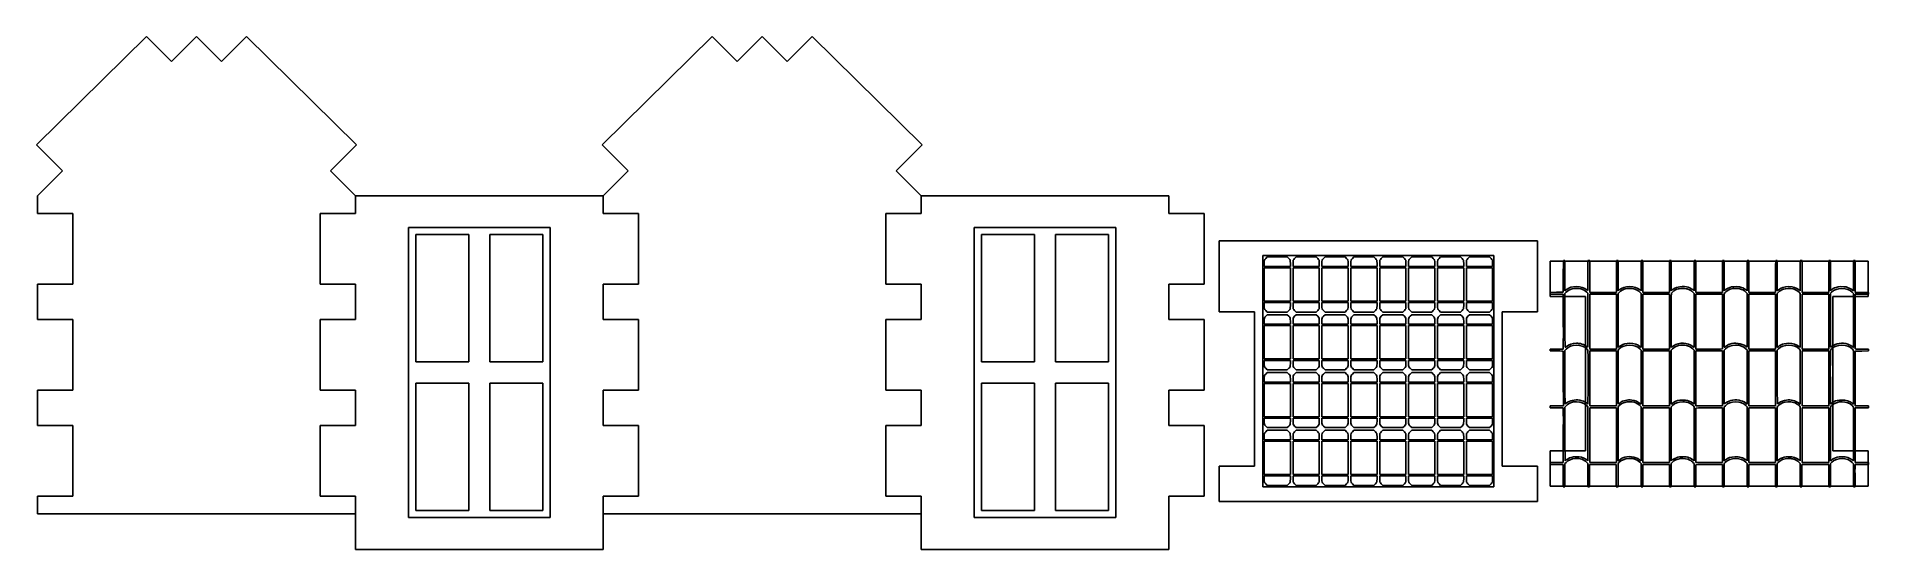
# Model space of a CAD drawing. Header units: millimetres. Extents: x -24 to 235, y 112 to 185.
import ezdxf

# ---------------------------------------------------------------- set-up
doc = ezdxf.new("R2010")
doc.units = ezdxf.units.MM
doc.layers.add('Livello_1', color=7, linetype='CONTINUOUS')

msp = doc.modelspace()

# ---------------------------------------------------------------- linework, layer by layer
at = {"layer": 'Livello_1', "color": 7}
for p, q in [((-8.748682, 184.72293), (-24.29454, 169.41094)), ((-8.041451, 184.01583), (-8.748682, 184.72293)), ((-5.213055, 181.18741), (-8.041451, 184.01583)), ((-5.213055, 181.18741), (-1.677693, 184.72293)), ((1.857934, 181.18741), (-1.677693, 184.72293)), ((1.857934, 181.18741), (4.68633, 184.01583)), ((4.68633, 184.01583), (5.393561, 184.72293)), ((5.393561, 184.72293), (20.93942, 169.41094)), ((71.251263, 184.72293), (55.705405, 169.41094)), ((71.958494, 184.01583), (71.251263, 184.72293)), ((74.78689, 181.18741), (71.958494, 184.01583)), ((74.78689, 181.18741), (78.322517, 184.72293)), ((81.857879, 181.18741), (78.322517, 184.72293)), ((81.857879, 181.18741), (84.686275, 184.01583)), ((84.686275, 184.01583), (85.393506, 184.72293)), ((85.393506, 184.72293), (100.93936, 169.41094)), ((-23.470363, 168.58689), (-24.29454, 169.41094)), ((-20.641967, 165.75847), (-23.470363, 168.58689)), ((17.286847, 165.75847), (20.115242, 168.58689)), ((20.115242, 168.58689), (20.93942, 169.41094)), ((56.529582, 168.58689), (55.705405, 169.41094)), ((59.357977, 165.75847), (56.529582, 168.58689)), ((97.286792, 165.75847), (100.11545, 168.58689)), ((100.11545, 168.58689), (100.93936, 169.41094)), ((-24.177594, 162.22292), (-20.641967, 165.75847)), ((20.822474, 162.22292), (17.286847, 165.75847)), ((55.82235, 162.22292), (59.357977, 165.75847)), ((100.82242, 162.22292), (97.286792, 165.75847)), ((-24.177594, 162.22292), (-24.177594, 159.72293)), ((20.822474, 159.72293), (20.822474, 162.22292)), ((55.82235, 162.22292), (20.822474, 162.22292)), ((55.82235, 159.72293), (55.82235, 162.22292)), ((100.82242, 162.22292), (135.82256, 162.22292)), ((100.82242, 159.72293), (100.82242, 162.22292)), ((135.82256, 162.22292), (135.82256, 159.72293)), ((-20.177624, 159.72293), (-24.177594, 159.72293)), ((-20.177624, 159.72293), (-19.177499, 159.72293)), ((-19.177499, 159.72293), (-19.177499, 149.72292)), ((16.822503, 159.72293), (15.822378, 159.72293)), ((15.822378, 159.72293), (15.822378, 149.72292)), ((16.822503, 159.72293), (20.822474, 159.72293)), ((59.822321, 159.72293), (55.82235, 159.72293)), ((59.822321, 159.72293), (60.822446, 159.72293)), ((60.822446, 159.72293), (60.822446, 149.72292)), ((96.822448, 159.72293), (95.822323, 159.72293)), ((95.822323, 159.72293), (95.822323, 149.72292)), ((96.822448, 159.72293), (100.82242, 159.72293)), ((139.82253, 159.72293), (135.82256, 159.72293)), ((139.82253, 159.72293), (140.82239, 159.72293)), ((140.82239, 159.72293), (140.82239, 149.72292)), ((29.322478, 138.72292), (29.322478, 156.72292)), ((29.322478, 156.72292), (36.822357, 156.72292)), ((36.822357, 156.72292), (36.822357, 138.72292)), ((39.822467, 156.72292), (47.322346, 156.72292)), ((39.822467, 156.72292), (39.822467, 138.72292)), ((47.322346, 156.72292), (47.322346, 138.72292)), ((109.32242, 138.72292), (109.32242, 156.72292)), ((109.32242, 156.72292), (116.8223, 156.72292)), ((116.8223, 156.72292), (116.8223, 138.72292)), ((119.82241, 156.72292), (127.32256, 156.72292)), ((119.82241, 156.72292), (119.82241, 138.72292)), ((127.32256, 156.72292), (127.32256, 138.72292)), ((142.978036, 154.82909), (142.978036, 155.82909)), ((142.978036, 155.82909), (187.978106, 155.82909)), ((187.978106, 155.82909), (187.978106, 154.82909)), ((142.978036, 154.82909), (142.978036, 150.8291)), ((149.13564, 137.4192), (149.13564, 153.76163)), ((149.13564, 153.76163), (165.47807, 153.76163)), ((149.76125, 153.57012), (149.54421, 153.35307)), ((151.17845, 153.57012), (149.76125, 153.57012)), ((152.59564, 153.57012), (151.17845, 153.57012)), ((152.81269, 153.35307), (152.59564, 153.57012)), ((153.84686, 153.57012), (153.62981, 153.35307)), ((155.26405, 153.57012), (153.84686, 153.57012)), ((156.68125, 153.57012), (155.26405, 153.57012)), ((156.8983, 153.35307), (156.68125, 153.57012)), ((157.93247, 153.57012), (157.71542, 153.35307)), ((159.34966, 153.57012), (157.93247, 153.57012)), ((160.76685, 153.57012), (159.34966, 153.57012)), ((160.98391, 153.35307), (160.76685, 153.57012)), ((162.01808, 153.57012), (161.80103, 153.35307)), ((163.43527, 153.57012), (162.01808, 153.57012)), ((164.85247, 153.57012), (163.43527, 153.57012)), ((165.06952, 153.35307), (164.85247, 153.57012)), ((165.47807, 153.76163), (181.8205, 153.76163)), ((166.10368, 153.57012), (165.88663, 153.35307)), ((167.52088, 153.57012), (166.10368, 153.57012)), ((168.93807, 153.57012), (167.52088, 153.57012)), ((169.15512, 153.35307), (168.93807, 153.57012)), ((170.18929, 153.57012), (169.97224, 153.35307)), ((171.60648, 153.57012), (170.18929, 153.57012)), ((173.02368, 153.57012), (171.60648, 153.57012)), ((173.24073, 153.35307), (173.02368, 153.57012)), ((174.2749, 153.57012), (174.05785, 153.35307)), ((175.6921, 153.57012), (174.2749, 153.57012)), ((177.10929, 153.57012), (175.6921, 153.57012)), ((177.32634, 153.35307), (177.10929, 153.57012)), ((178.36051, 153.57012), (178.14346, 153.35307)), ((179.7777, 153.57012), (178.36051, 153.57012)), ((181.1949, 153.57012), (179.7777, 153.57012)), ((181.41194, 153.35307), (181.1949, 153.57012)), ((181.8205, 153.76163), (181.8205, 137.4192)), ((187.978106, 154.82909), (187.978106, 150.8291)), ((189.769243, 152.99079), (189.769243, 147.99078)), ((189.769243, 152.99079), (234.769303, 152.99079)), ((191.63236, 150.82902), (191.64326, 153.0759)), ((191.64326, 153.0759), (191.75587, 153.07595)), ((191.75587, 153.07595), (191.86848, 153.07597)), ((191.86848, 153.07597), (191.86848, 150.93201)), ((195.12457, 150.94932), (195.12457, 153.07604)), ((195.12457, 153.07604), (195.24579, 153.07604)), ((195.24579, 153.07604), (195.36702, 153.07604)), ((195.36702, 153.07604), (195.36702, 150.81987)), ((199.14264, 150.81987), (199.14264, 153.07604)), ((199.14264, 153.07604), (199.26386, 153.07604)), ((199.26386, 153.07604), (199.38508, 153.07604)), ((199.38508, 153.07604), (199.38508, 150.93108)), ((202.64112, 150.93102), (202.64112, 153.07597)), ((202.64112, 153.07597), (202.76234, 153.07597)), ((202.76234, 153.07597), (202.88357, 153.07597)), ((202.88357, 153.07597), (202.88357, 150.81981)), ((206.65919, 150.81981), (206.65919, 153.07597)), ((206.65919, 153.07597), (206.78041, 153.07597)), ((206.78041, 153.07597), (206.90163, 153.07597)), ((206.90163, 153.07597), (206.90163, 150.92694)), ((210.15762, 150.93205), (210.15762, 153.07601)), ((210.15762, 153.07601), (210.27884, 153.07601)), ((210.27884, 153.07601), (210.40006, 153.07601)), ((210.40006, 153.07601), (210.40006, 150.81985)), ((214.14836, 150.81985), (214.13836, 153.07601)), ((214.13836, 153.07601), (214.26013, 153.07601)), ((214.26013, 153.07601), (214.3819, 153.07601)), ((214.3819, 153.07601), (214.3819, 150.93086)), ((217.63798, 150.92404), (217.63798, 153.07617)), ((217.63798, 153.07617), (217.7592, 153.07617)), ((217.7592, 153.07617), (217.88042, 153.07617)), ((217.88042, 153.07617), (217.88042, 150.81999)), ((221.66805, 152.31793), (221.67205, 153.05766)), ((221.67205, 153.05766), (221.78725, 153.06926)), ((221.78725, 153.06926), (221.9026, 153.08086)), ((221.9026, 153.08086), (221.8976, 152.90263)), ((225.15364, 150.93084), (225.15364, 153.07581)), ((225.15364, 153.07581), (225.27486, 153.07581)), ((225.27486, 153.07581), (225.39608, 153.07581)), ((225.39608, 153.07581), (225.39608, 150.81965)), ((229.17169, 150.81965), (229.17169, 153.07581)), ((229.17169, 153.07581), (229.29292, 153.07581)), ((229.29292, 153.07581), (229.41414, 153.07581)), ((229.41414, 153.07581), (229.41414, 150.92678)), ((232.67026, 150.93063), (232.67026, 153.07577)), ((232.67026, 153.07577), (232.79093, 153.07577)), ((232.79093, 153.07577), (232.91161, 153.07577)), ((232.91161, 153.07577), (232.90361, 152.38229)), ((234.769303, 147.99078), (234.769303, 152.99079)), ((142.978036, 150.8291), (142.978036, 145.82911)), ((149.32715, 152.68278), (149.32715, 152.22953)), ((149.32715, 152.22953), (151.17845, 152.22953)), ((151.17845, 152.03802), (149.32715, 152.03802)), ((149.32715, 152.03802), (149.32715, 149.67603)), ((151.17845, 152.22953), (153.02974, 152.22953)), ((153.02974, 152.03802), (151.17845, 152.03802)), ((153.02974, 152.22953), (153.02974, 152.68278)), ((153.02974, 149.67603), (153.02974, 152.03802)), ((153.41276, 152.68278), (153.41276, 152.22953)), ((153.41276, 152.22953), (155.26405, 152.22953)), ((155.26405, 152.03802), (153.41276, 152.03802)), ((153.41276, 152.03802), (153.41276, 149.67603)), ((155.26405, 152.22953), (157.11534, 152.22953)), ((157.11534, 152.03802), (155.26405, 152.03802)), ((157.11534, 152.22953), (157.11534, 152.68278)), ((157.11534, 149.67603), (157.11534, 152.03802)), ((157.49837, 152.68278), (157.49837, 152.22953)), ((157.49837, 152.22953), (159.34966, 152.22953)), ((159.34966, 152.03802), (157.49837, 152.03802)), ((157.49837, 152.03802), (157.49837, 149.67603)), ((159.34966, 152.22953), (161.20095, 152.22953)), ((161.20095, 152.03802), (159.34966, 152.03802)), ((161.20095, 152.22953), (161.20095, 152.68278)), ((161.20095, 149.67603), (161.20095, 152.03802)), ((161.58398, 152.68278), (161.58398, 152.22953)), ((161.58398, 152.22953), (163.43527, 152.22953)), ((163.43527, 152.03802), (161.58398, 152.03802)), ((161.58398, 152.03802), (161.58398, 149.67603)), ((163.43527, 152.22953), (165.28656, 152.22953)), ((165.28656, 152.03802), (163.43527, 152.03802)), ((165.28656, 152.22953), (165.28656, 152.68278)), ((165.28656, 149.67603), (165.28656, 152.03802)), ((165.66959, 152.68278), (165.66959, 152.22953)), ((165.66959, 152.22953), (167.52088, 152.22953)), ((167.52088, 152.03802), (165.66959, 152.03802)), ((165.66959, 152.03802), (165.66959, 149.67603)), ((167.52088, 152.22953), (169.37217, 152.22953)), ((169.37217, 152.03802), (167.52088, 152.03802)), ((169.37217, 152.22953), (169.37217, 152.68278)), ((169.37217, 149.67603), (169.37217, 152.03802)), ((169.7552, 152.68278), (169.7552, 152.22953)), ((169.7552, 152.22953), (171.60648, 152.22953)), ((171.60648, 152.03802), (169.7552, 152.03802)), ((169.7552, 152.03802), (169.7552, 149.67603)), ((171.60648, 152.22953), (173.45778, 152.22953)), ((173.45778, 152.03802), (171.60648, 152.03802)), ((173.45778, 152.22953), (173.45778, 152.68278)), ((173.45778, 149.67603), (173.45778, 152.03802)), ((173.8408, 152.68278), (173.8408, 152.22953)), ((173.8408, 152.22953), (175.6921, 152.22953)), ((175.6921, 152.03802), (173.8408, 152.03802)), ((173.8408, 152.03802), (173.8408, 149.67603)), ((175.6921, 152.22953), (177.54338, 152.22953)), ((177.54338, 152.03802), (175.6921, 152.03802)), ((177.54338, 152.22953), (177.54338, 152.68278)), ((177.54338, 149.67603), (177.54338, 152.03802)), ((177.92641, 152.68278), (177.92641, 152.22953)), ((177.92641, 152.22953), (179.7777, 152.22953)), ((179.7777, 152.03802), (177.92641, 152.03802)), ((177.92641, 152.03802), (177.92641, 149.67603)), ((179.7777, 152.22953), (181.62899, 152.22953)), ((181.62899, 152.03802), (179.7777, 152.03802)), ((181.62899, 152.22953), (181.62899, 152.68278)), ((181.62899, 149.67603), (181.62899, 152.03802)), ((187.978106, 145.82911), (187.978106, 150.8291)), ((191.62146, 148.58214), (191.63236, 150.82902)), ((191.86848, 150.93201), (191.86848, 148.78804)), ((195.36702, 150.81987), (195.36702, 148.56371)), ((199.14264, 148.56371), (199.14264, 150.81987)), ((199.38508, 150.93108), (199.38508, 148.78612)), ((202.64112, 148.78605), (202.64112, 150.93102)), ((202.88357, 150.81981), (202.88357, 148.56365)), ((206.65919, 148.56365), (206.65919, 150.81981)), ((206.90163, 150.92694), (206.90163, 148.77789)), ((210.15762, 148.78808), (210.15762, 150.93205)), ((210.40006, 150.81985), (210.40006, 148.56369)), ((214.15836, 148.56366), (214.14836, 150.81985)), ((214.3819, 150.93086), (214.3819, 148.78573)), ((217.63798, 148.77191), (217.63798, 150.92404)), ((217.88042, 150.81999), (217.88042, 148.56383)), ((221.8946, 150.7551), (221.8976, 148.78582)), ((225.15364, 148.78588), (225.15364, 150.93084)), ((225.39608, 150.81965), (225.39608, 148.56348)), ((229.17169, 148.56348), (229.17169, 150.81965)), ((229.41414, 150.92678), (229.41414, 148.77772)), ((232.67026, 148.78549), (232.67026, 150.93063)), ((-24.177594, 149.72292), (-20.177624, 149.72292)), ((-24.177594, 149.72292), (-24.177594, 144.72293)), ((-19.177499, 149.72292), (-20.177624, 149.72292)), ((15.822378, 149.72292), (16.822503, 149.72292)), ((20.822474, 149.72292), (16.822503, 149.72292)), ((20.822474, 144.72293), (20.822474, 149.72292)), ((55.82235, 149.72292), (55.82235, 144.72293)), ((55.82235, 149.72292), (59.822321, 149.72292)), ((60.822446, 149.72292), (59.822321, 149.72292)), ((95.822323, 149.72292), (96.822448, 149.72292)), ((100.82242, 149.72292), (96.822448, 149.72292)), ((100.82242, 144.72293), (100.82242, 149.72292)), ((135.82256, 149.72292), (139.82253, 149.72292)), ((135.82256, 149.72292), (135.82256, 144.72293)), ((140.82239, 149.72292), (139.82253, 149.72292)), ((149.32715, 149.67603), (149.32715, 147.31403)), ((153.02974, 147.31403), (153.02974, 149.67603)), ((153.41276, 149.67603), (153.41276, 147.31403)), ((157.11534, 147.31403), (157.11534, 149.67603)), ((157.49837, 149.67603), (157.49837, 147.31403)), ((161.20095, 147.31403), (161.20095, 149.67603)), ((161.58398, 149.67603), (161.58398, 147.31403)), ((165.28656, 147.31403), (165.28656, 149.67603)), ((165.66959, 149.67603), (165.66959, 147.31403)), ((169.37217, 147.31403), (169.37217, 149.67603)), ((169.7552, 149.67603), (169.7552, 147.31403)), ((173.45778, 147.31403), (173.45778, 149.67603)), ((173.8408, 149.67603), (173.8408, 147.31403)), ((177.54338, 147.31403), (177.54338, 149.67603)), ((177.92641, 149.67603), (177.92641, 147.31403)), ((181.62899, 147.31403), (181.62899, 149.67603)), ((189.75589, 148.56074), (190.68867, 148.57144)), ((189.75589, 148.4319), (189.75589, 148.56074)), ((189.75589, 148.30304), (189.75589, 148.4319)), ((190.69113, 148.30304), (189.75589, 148.30304)), ((189.769243, 147.99078), (194.769333, 147.99078)), ((190.68867, 148.57144), (191.62146, 148.58214)), ((191.62638, 148.30304), (190.69113, 148.30304)), ((191.63338, 145.64929), (191.62638, 148.30304)), ((191.86848, 148.78804), (192.08497, 148.94689)), ((192.05499, 148.58339), (191.86952, 148.39159)), ((191.86952, 148.39159), (191.86952, 144.59333)), ((194.769333, 147.99078), (194.769333, 126.17099)), ((195.12556, 148.42843), (194.95638, 148.59803)), ((195.12556, 144.60929), (195.12556, 148.42843)), ((195.36702, 148.56371), (197.25482, 148.56371)), ((197.25583, 148.30282), (195.36802, 148.30282)), ((195.36802, 148.30282), (195.36802, 144.41925)), ((197.25482, 148.56371), (199.14264, 148.56371)), ((199.14365, 148.30282), (197.25583, 148.30282)), ((199.14365, 144.41925), (199.14365, 148.30282)), ((199.38508, 148.78612), (199.54961, 148.92095)), ((199.57631, 148.59524), (199.3861, 148.40315)), ((199.3861, 148.40315), (199.3861, 144.5735)), ((202.64214, 148.40022), (202.47761, 148.57601)), ((202.48716, 148.91155), (202.64112, 148.78605)), ((202.64214, 144.57512), (202.64214, 148.40022)), ((202.88357, 148.56365), (204.77138, 148.56365)), ((204.77244, 148.30282), (202.88463, 148.30282)), ((202.88463, 148.30282), (202.88463, 144.41925)), ((204.77138, 148.56365), (206.65919, 148.56365)), ((206.66025, 148.30282), (204.77244, 148.30282)), ((206.66025, 144.41925), (206.66025, 148.30282)), ((206.90163, 148.77789), (207.03078, 148.89901)), ((209.94113, 148.94818), (210.15762, 148.78808)), ((210.15873, 148.39104), (209.97103, 148.58518)), ((210.15873, 144.5928), (210.15873, 148.39104)), ((212.26917, 148.30282), (210.39901, 148.30282)), ((210.39901, 148.30282), (210.39901, 144.41925)), ((210.40006, 148.56369), (212.2792, 148.56366)), ((214.13935, 148.30282), (212.26917, 148.30282)), ((212.2792, 148.56366), (214.15836, 148.56366)), ((214.14935, 144.48128), (214.13935, 148.30282)), ((214.3819, 148.78573), (214.54938, 148.91429)), ((214.49726, 148.51154), (214.38465, 148.37422)), ((214.38465, 148.37422), (214.38465, 144.58442)), ((217.54268, 148.86711), (217.63798, 148.77191)), ((217.64073, 148.408), (217.55833, 148.51264)), ((217.64073, 144.60095), (217.64073, 148.408)), ((217.88042, 148.56383), (219.76824, 148.56383)), ((219.77101, 148.30282), (217.8832, 148.30282)), ((217.8832, 148.30282), (217.8832, 144.41925)), ((219.76824, 148.56383), (221.65605, 148.56383)), ((221.65883, 148.30282), (219.77101, 148.30282)), ((221.65605, 148.56383), (221.66005, 150.07103)), ((221.65883, 144.41925), (221.65883, 148.30282)), ((221.8976, 148.78582), (222.05157, 148.91131)), ((222.0857, 148.58917), (221.9013, 148.40296)), ((221.9013, 148.40296), (221.9013, 144.57642)), ((225.15735, 148.40302), (224.97242, 148.58978)), ((224.98911, 148.92072), (225.15364, 148.78588)), ((225.15735, 144.58055), (225.15735, 148.40302)), ((225.39608, 148.56348), (227.28389, 148.56348)), ((227.28763, 148.30282), (225.39981, 148.30282)), ((225.39981, 148.30282), (225.39981, 144.41925)), ((227.28389, 148.56348), (229.17169, 148.56348)), ((229.17543, 148.30282), (227.28763, 148.30282)), ((229.17543, 144.41925), (229.17543, 148.30282)), ((229.41414, 148.77772), (229.53673, 148.89256)), ((229.58873, 148.59974), (229.41792, 148.42849)), ((229.41792, 148.42849), (229.41792, 144.60975)), ((229.769213, 147.99078), (234.769303, 147.99078)), ((229.769213, 126.17099), (229.769213, 147.99078)), ((232.67395, 148.39107), (232.49186, 148.5781)), ((232.50276, 148.91405), (232.67026, 148.78549)), ((232.67395, 144.57434), (232.67395, 148.39107)), ((232.90402, 150.12612), (232.91202, 148.56345)), ((232.91202, 148.30457), (232.90402, 145.6508)), ((232.91202, 148.56345), (233.84727, 148.56345)), ((233.84727, 148.30457), (232.91202, 148.30457)), ((233.84727, 148.56345), (234.78252, 148.56345)), ((234.78252, 148.30457), (233.84727, 148.30457)), ((234.78252, 148.56345), (234.78252, 148.43401)), ((234.78252, 148.43401), (234.78252, 148.30457)), ((142.978036, 145.82911), (147.977866, 145.82911)), ((147.977866, 145.82911), (147.977866, 124.00929)), ((149.32715, 147.31403), (151.17845, 147.31403)), ((151.17845, 147.12252), (149.32715, 147.12252)), ((149.32715, 147.12252), (149.32715, 146.66927)), ((149.54421, 145.99898), (149.76125, 145.78193)), ((149.76125, 145.3989), (149.54421, 145.18186)), ((149.76125, 145.78193), (151.17845, 145.78193)), ((151.17845, 145.3989), (149.76125, 145.3989)), ((151.17845, 147.31403), (153.02974, 147.31403)), ((153.02974, 147.12252), (151.17845, 147.12252)), ((151.17845, 145.78193), (152.59564, 145.78193)), ((152.59564, 145.3989), (151.17845, 145.3989)), ((152.59564, 145.78193), (152.81269, 145.99898)), ((152.81269, 145.18186), (152.59564, 145.3989)), ((153.02974, 146.66927), (153.02974, 147.12252)), ((153.41276, 147.31403), (155.26405, 147.31403)), ((155.26405, 147.12252), (153.41276, 147.12252)), ((153.41276, 147.12252), (153.41276, 146.66927)), ((153.62981, 145.99898), (153.84686, 145.78193)), ((153.84686, 145.3989), (153.62981, 145.18186)), ((153.84686, 145.78193), (155.26405, 145.78193)), ((155.26405, 145.3989), (153.84686, 145.3989)), ((155.26405, 147.31403), (157.11534, 147.31403)), ((157.11534, 147.12252), (155.26405, 147.12252)), ((155.26405, 145.78193), (156.68125, 145.78193)), ((156.68125, 145.3989), (155.26405, 145.3989)), ((156.68125, 145.78193), (156.8983, 145.99898)), ((156.8983, 145.18186), (156.68125, 145.3989)), ((157.11534, 146.66927), (157.11534, 147.12252)), ((157.49837, 147.31403), (159.34966, 147.31403)), ((159.34966, 147.12252), (157.49837, 147.12252)), ((157.49837, 147.12252), (157.49837, 146.66927)), ((157.71542, 145.99898), (157.93247, 145.78193)), ((157.93247, 145.3989), (157.71542, 145.18186)), ((157.93247, 145.78193), (159.34966, 145.78193)), ((159.34966, 145.3989), (157.93247, 145.3989)), ((159.34966, 147.31403), (161.20095, 147.31403)), ((161.20095, 147.12252), (159.34966, 147.12252)), ((159.34966, 145.78193), (160.76685, 145.78193)), ((160.76685, 145.3989), (159.34966, 145.3989)), ((160.76685, 145.78193), (160.98391, 145.99898)), ((160.98391, 145.18186), (160.76685, 145.3989)), ((161.20095, 146.66927), (161.20095, 147.12252)), ((161.58398, 147.31403), (163.43527, 147.31403)), ((163.43527, 147.12252), (161.58398, 147.12252)), ((161.58398, 147.12252), (161.58398, 146.66927)), ((161.80103, 145.99898), (162.01808, 145.78193)), ((162.01808, 145.3989), (161.80103, 145.18186)), ((162.01808, 145.78193), (163.43527, 145.78193)), ((163.43527, 145.3989), (162.01808, 145.3989)), ((163.43527, 147.31403), (165.28656, 147.31403)), ((165.28656, 147.12252), (163.43527, 147.12252)), ((163.43527, 145.78193), (164.85247, 145.78193)), ((164.85247, 145.3989), (163.43527, 145.3989)), ((164.85247, 145.78193), (165.06952, 145.99898)), ((165.06952, 145.18186), (164.85247, 145.3989)), ((165.28656, 146.66927), (165.28656, 147.12252)), ((165.66959, 147.31403), (167.52088, 147.31403)), ((167.52088, 147.12252), (165.66959, 147.12252)), ((165.66959, 147.12252), (165.66959, 146.66927)), ((165.88663, 145.99898), (166.10368, 145.78193)), ((166.10368, 145.3989), (165.88663, 145.18186)), ((166.10368, 145.78193), (167.52088, 145.78193)), ((167.52088, 145.3989), (166.10368, 145.3989)), ((167.52088, 147.31403), (169.37217, 147.31403)), ((169.37217, 147.12252), (167.52088, 147.12252)), ((167.52088, 145.78193), (168.93807, 145.78193)), ((168.93807, 145.3989), (167.52088, 145.3989)), ((168.93807, 145.78193), (169.15512, 145.99898)), ((169.15512, 145.18186), (168.93807, 145.3989)), ((169.37217, 146.66927), (169.37217, 147.12252)), ((169.7552, 147.31403), (171.60648, 147.31403)), ((171.60648, 147.12252), (169.7552, 147.12252)), ((169.7552, 147.12252), (169.7552, 146.66927)), ((169.97224, 145.99898), (170.18929, 145.78193)), ((170.18929, 145.3989), (169.97224, 145.18186)), ((170.18929, 145.78193), (171.60648, 145.78193)), ((171.60648, 145.3989), (170.18929, 145.3989)), ((171.60648, 147.31403), (173.45778, 147.31403)), ((173.45778, 147.12252), (171.60648, 147.12252)), ((171.60648, 145.78193), (173.02368, 145.78193)), ((173.02368, 145.3989), (171.60648, 145.3989)), ((173.02368, 145.78193), (173.24073, 145.99898)), ((173.24073, 145.18186), (173.02368, 145.3989)), ((173.45778, 146.66927), (173.45778, 147.12252)), ((173.8408, 147.31403), (175.6921, 147.31403)), ((175.6921, 147.12252), (173.8408, 147.12252)), ((173.8408, 147.12252), (173.8408, 146.66927)), ((174.05785, 145.99898), (174.2749, 145.78193)), ((174.2749, 145.3989), (174.05785, 145.18186)), ((174.2749, 145.78193), (175.6921, 145.78193)), ((175.6921, 145.3989), (174.2749, 145.3989)), ((175.6921, 147.31403), (177.54338, 147.31403)), ((177.54338, 147.12252), (175.6921, 147.12252)), ((175.6921, 145.78193), (177.10929, 145.78193)), ((177.10929, 145.3989), (175.6921, 145.3989)), ((177.10929, 145.78193), (177.32634, 145.99898)), ((177.32634, 145.18186), (177.10929, 145.3989)), ((177.54338, 146.66927), (177.54338, 147.12252)), ((177.92641, 147.31403), (179.7777, 147.31403)), ((179.7777, 147.12252), (177.92641, 147.12252)), ((177.92641, 147.12252), (177.92641, 146.66927)), ((178.14346, 145.99898), (178.36051, 145.78193)), ((178.36051, 145.3989), (178.14346, 145.18186)), ((178.36051, 145.78193), (179.7777, 145.78193)), ((179.7777, 145.3989), (178.36051, 145.3989)), ((179.7777, 147.31403), (181.62899, 147.31403)), ((181.62899, 147.12252), (179.7777, 147.12252)), ((179.7777, 145.78193), (181.1949, 145.78193)), ((181.1949, 145.3989), (179.7777, 145.3989)), ((181.1949, 145.78193), (181.41194, 145.99898)), ((181.41194, 145.18186), (181.1949, 145.3989)), ((181.62899, 146.66927), (181.62899, 147.12252)), ((182.978006, 145.82911), (187.978106, 145.82911)), ((182.978006, 124.00929), (182.978006, 145.82911)), ((-20.177624, 144.72293), (-24.177594, 144.72293)), ((-20.177624, 144.72293), (-19.177499, 144.72293)), ((-19.177499, 144.72293), (-19.177499, 134.72293)), ((16.822503, 144.72293), (15.822378, 144.72293)), ((15.822378, 144.72293), (15.822378, 134.72293)), ((16.822503, 144.72293), (16.822503, 144.72293)), ((16.822503, 144.72293), (20.822474, 144.72293)), ((59.822321, 144.72293), (55.82235, 144.72293)), ((59.822321, 144.72293), (60.822446, 144.72293)), ((60.822446, 144.72293), (60.822446, 134.72293)), ((96.822448, 144.72293), (95.822323, 144.72293)), ((95.822323, 144.72293), (95.822323, 134.72293)), ((96.822448, 144.72293), (96.822448, 144.72293)), ((96.822448, 144.72293), (100.82242, 144.72293)), ((139.82253, 144.72293), (135.82256, 144.72293)), ((139.82253, 144.72293), (140.82239, 144.72293)), ((139.82253, 144.72293), (139.82253, 144.72293)), ((140.82239, 144.72293), (140.82239, 134.72293)), ((149.32715, 144.51156), (149.32715, 144.05831)), ((149.32715, 144.05831), (151.17845, 144.05831)), ((151.17845, 143.8668), (149.32715, 143.8668)), ((149.32715, 143.8668), (149.32715, 141.50481)), ((151.17845, 144.05831), (153.02974, 144.05831)), ((153.02974, 143.8668), (151.17845, 143.8668)), ((153.02974, 144.05831), (153.02974, 144.51156)), ((153.02974, 141.50481), (153.02974, 143.8668)), ((153.41276, 144.51156), (153.41276, 144.05831)), ((153.41276, 144.05831), (155.26405, 144.05831)), ((155.26405, 143.8668), (153.41276, 143.8668)), ((153.41276, 143.8668), (153.41276, 141.50481)), ((155.26405, 144.05831), (157.11534, 144.05831)), ((157.11534, 143.8668), (155.26405, 143.8668)), ((157.11534, 144.05831), (157.11534, 144.51156)), ((157.11534, 141.50481), (157.11534, 143.8668)), ((157.49837, 144.51156), (157.49837, 144.05831)), ((157.49837, 144.05831), (159.34966, 144.05831)), ((159.34966, 143.8668), (157.49837, 143.8668)), ((157.49837, 143.8668), (157.49837, 141.50481)), ((159.34966, 144.05831), (161.20095, 144.05831)), ((161.20095, 143.8668), (159.34966, 143.8668)), ((161.20095, 144.05831), (161.20095, 144.51156)), ((161.20095, 141.50481), (161.20095, 143.8668)), ((161.58398, 144.51156), (161.58398, 144.05831)), ((161.58398, 144.05831), (163.43527, 144.05831)), ((163.43527, 143.8668), (161.58398, 143.8668)), ((161.58398, 143.8668), (161.58398, 141.50481)), ((163.43527, 144.05831), (165.28656, 144.05831)), ((165.28656, 143.8668), (163.43527, 143.8668)), ((165.28656, 144.05831), (165.28656, 144.51156)), ((165.28656, 141.50481), (165.28656, 143.8668)), ((165.66959, 144.51156), (165.66959, 144.05831)), ((165.66959, 144.05831), (167.52088, 144.05831)), ((167.52088, 143.8668), (165.66959, 143.8668)), ((165.66959, 143.8668), (165.66959, 141.50481)), ((167.52088, 144.05831), (169.37217, 144.05831)), ((169.37217, 143.8668), (167.52088, 143.8668)), ((169.37217, 144.05831), (169.37217, 144.51156)), ((169.37217, 141.50481), (169.37217, 143.8668)), ((169.7552, 144.51156), (169.7552, 144.05831)), ((169.7552, 144.05831), (171.60648, 144.05831)), ((171.60648, 143.8668), (169.7552, 143.8668)), ((169.7552, 143.8668), (169.7552, 141.50481)), ((171.60648, 144.05831), (173.45778, 144.05831)), ((173.45778, 143.8668), (171.60648, 143.8668)), ((173.45778, 144.05831), (173.45778, 144.51156)), ((173.45778, 141.50481), (173.45778, 143.8668)), ((173.8408, 144.51156), (173.8408, 144.05831)), ((173.8408, 144.05831), (175.6921, 144.05831)), ((175.6921, 143.8668), (173.8408, 143.8668)), ((173.8408, 143.8668), (173.8408, 141.50481)), ((175.6921, 144.05831), (177.54338, 144.05831)), ((177.54338, 143.8668), (175.6921, 143.8668)), ((177.54338, 144.05831), (177.54338, 144.51156)), ((177.54338, 141.50481), (177.54338, 143.8668)), ((177.92641, 144.51156), (177.92641, 144.05831)), ((177.92641, 144.05831), (179.7777, 144.05831)), ((179.7777, 143.8668), (177.92641, 143.8668)), ((177.92641, 143.8668), (177.92641, 141.50481)), ((179.7777, 144.05831), (181.62899, 144.05831)), ((181.62899, 143.8668), (179.7777, 143.8668)), ((181.62899, 144.05831), (181.62899, 144.51156)), ((181.62899, 141.50481), (181.62899, 143.8668)), ((195.36802, 144.41925), (195.36802, 140.53567)), ((199.14365, 140.53567), (199.14365, 144.41925)), ((199.3861, 144.5735), (199.3861, 140.74387)), ((202.64214, 140.75002), (202.64214, 144.57512)), ((202.88463, 144.41925), (202.88463, 140.53567)), ((206.66025, 140.53567), (206.66025, 144.41925)), ((206.89514, 143.8505), (206.90314, 140.78535)), ((210.39901, 144.41925), (210.39901, 140.53567)), ((217.64073, 140.79392), (217.64073, 144.60095)), ((217.8832, 144.41925), (217.8832, 140.53567)), ((221.65883, 140.53567), (221.65883, 144.41925)), ((221.9013, 144.57642), (221.9013, 140.74986)), ((225.15735, 140.75808), (225.15735, 144.58055)), ((225.39981, 144.41925), (225.39981, 140.53567)), ((229.17543, 140.53567), (229.17543, 144.41925)), ((229.41792, 144.60975), (229.41792, 140.79101)), ((232.67458, 144.5743), (232.67395, 144.57434)), ((149.32715, 141.50481), (149.32715, 139.14282)), ((153.02974, 139.14282), (153.02974, 141.50481)), ((153.41276, 141.50481), (153.41276, 139.14282)), ((157.11534, 139.14282), (157.11534, 141.50481)), ((157.49837, 141.50481), (157.49837, 139.14282)), ((161.20095, 139.14282), (161.20095, 141.50481)), ((161.58398, 141.50481), (161.58398, 139.14282)), ((165.28656, 139.14282), (165.28656, 141.50481)), ((165.66959, 141.50481), (165.66959, 139.14282)), ((169.37217, 139.14282), (169.37217, 141.50481)), ((169.7552, 141.50481), (169.7552, 139.14282)), ((173.45778, 139.14282), (173.45778, 141.50481)), ((173.8408, 141.50481), (173.8408, 139.14282)), ((177.54338, 139.14282), (177.54338, 141.50481)), ((177.92641, 141.50481), (177.92641, 139.14282)), ((181.62899, 139.14282), (181.62899, 141.50481)), ((189.75689, 140.40648), (189.75689, 140.53591)), ((189.75689, 140.53591), (190.69213, 140.53591)), ((189.75689, 140.27704), (189.75689, 140.40648)), ((190.69337, 140.27704), (189.75689, 140.27704)), ((190.69213, 140.53591), (191.62738, 140.53591)), ((191.62738, 140.53591), (191.63238, 141.17394)), ((192.02599, 140.53351), (191.86868, 140.35394)), ((191.86868, 140.35394), (191.86868, 136.56125)), ((192.07236, 140.92422), (192.07239, 140.92377)), ((195.12472, 140.40248), (194.94287, 140.58572)), ((195.13172, 139.38724), (195.12472, 140.40248)), ((195.36802, 140.53567), (197.25583, 140.53567)), ((197.25583, 140.2768), (195.36802, 140.2768)), ((195.36802, 140.2768), (195.36802, 136.39323)), ((197.25583, 140.53567), (199.14365, 140.53567)), ((199.14365, 140.2768), (197.25583, 140.2768)), ((199.14365, 136.39323), (199.14365, 140.2768)), ((199.55901, 140.56541), (199.38606, 140.38364)), ((199.38606, 140.38364), (199.38606, 136.57426)), ((199.3861, 140.74387), (199.4814, 140.83987)), ((199.80447, 141.06858), (199.80445, 141.06845)), ((202.64211, 140.39192), (202.468, 140.57017)), ((202.51942, 140.86501), (202.64214, 140.75002)), ((202.64211, 136.57573), (202.64211, 140.39192)), ((202.88463, 140.53567), (204.77244, 140.53567)), ((204.77244, 140.2768), (202.88463, 140.2768)), ((202.88463, 140.2768), (202.88463, 136.39323)), ((204.77244, 140.53567), (206.66025, 140.53567)), ((206.66025, 140.2768), (204.77244, 140.2768)), ((206.66025, 136.39323), (206.66025, 140.2768)), ((206.90263, 140.40131), (206.89763, 139.27566)), ((207.07291, 140.57655), (206.90263, 140.40131)), ((206.90314, 140.78535), (206.98104, 140.84545)), ((207.23217, 141.01644), (207.2318, 141.01657)), ((210.15867, 140.37697), (209.9687, 140.56881)), ((210.15867, 136.57274), (210.15867, 140.37697)), ((210.39901, 140.53567), (212.26696, 140.53567)), ((212.26953, 140.2768), (210.39935, 140.2768)), ((210.39935, 140.2768), (210.39935, 136.39323)), ((214.13969, 140.2768), (212.26953, 140.2768)), ((214.14969, 136.51343), (214.13969, 140.2768)), ((214.14611, 140.59767), (214.14835, 140.59771)), ((214.58387, 140.57099), (214.38469, 140.36575)), ((214.38469, 140.36575), (214.38469, 136.56721)), ((214.58369, 140.91951), (214.58379, 140.91937)), ((217.43487, 140.94396), (217.64073, 140.79392)), ((217.64073, 140.41799), (217.47153, 140.58044)), ((217.64073, 136.59359), (217.64073, 140.41799)), ((217.8832, 140.53567), (219.77101, 140.53567)), ((219.77101, 140.2768), (217.8832, 140.2768)), ((217.8832, 140.2768), (217.8832, 136.39323)), ((219.77101, 140.53567), (221.65883, 140.53567)), ((221.65883, 140.2768), (219.77101, 140.2768)), ((221.65883, 136.39323), (221.65883, 140.2768)), ((221.9013, 140.74986), (222.02402, 140.865)), ((222.0693, 140.56726), (221.9013, 140.39254)), ((221.9013, 140.39254), (221.9013, 136.57836)), ((222.35139, 141.09036), (222.3514, 141.09035)), ((225.15735, 140.39254), (224.99044, 140.56613)), ((224.99584, 140.88971), (225.15735, 140.75808)), ((225.15735, 136.58128), (225.15735, 140.39254)), ((225.39981, 140.53567), (227.28763, 140.53567)), ((227.28763, 140.2768), (225.39981, 140.2768)), ((225.39981, 140.2768), (225.39981, 136.39323)), ((227.28763, 140.53567), (229.17543, 140.53567)), ((229.17543, 140.2768), (227.28763, 140.2768)), ((229.17543, 136.39323), (229.17543, 140.2768)), ((229.42646, 140.40628), (229.40936, 139.11175)), ((229.41792, 140.79101), (229.56512, 140.89871)), ((229.5906, 140.57709), (229.42646, 140.40628)), ((232.67404, 140.36565), (232.47487, 140.57184)), ((232.67404, 136.56713), (232.67404, 140.36565)), ((232.91561, 140.25838), (232.90471, 136.38406)), ((233.84913, 140.26908), (232.91561, 140.25838)), ((233.84739, 140.53748), (234.78265, 140.53748)), ((234.78265, 140.27978), (233.84913, 140.26908)), ((234.78265, 140.53748), (234.78265, 140.40864)), ((234.78265, 140.40864), (234.78265, 140.27978)), ((36.822357, 138.72292), (29.322478, 138.72292)), ((39.822467, 138.72292), (47.322346, 138.72292)), ((116.8223, 138.72292), (109.32242, 138.72292)), ((119.82241, 138.72292), (127.32256, 138.72292)), ((149.13564, 121.07677), (149.13564, 137.4192)), ((149.32715, 139.14282), (151.17845, 139.14282)), ((151.17845, 138.95131), (149.32715, 138.95131)), ((149.32715, 138.95131), (149.32715, 138.49806)), ((149.54421, 137.82776), (149.76125, 137.61072)), ((149.76125, 137.61072), (151.17845, 137.61072)), ((151.17845, 139.14282), (153.02974, 139.14282)), ((153.02974, 138.95131), (151.17845, 138.95131)), ((151.17845, 137.61072), (152.59564, 137.61072)), ((152.59564, 137.61072), (152.81269, 137.82776)), ((153.02974, 138.49806), (153.02974, 138.95131)), ((153.41276, 139.14282), (155.26405, 139.14282)), ((155.26405, 138.95131), (153.41276, 138.95131)), ((153.41276, 138.95131), (153.41276, 138.49806)), ((153.62981, 137.82776), (153.84686, 137.61072)), ((153.84686, 137.61072), (155.26405, 137.61072)), ((155.26405, 139.14282), (157.11534, 139.14282)), ((157.11534, 138.95131), (155.26405, 138.95131)), ((155.26405, 137.61072), (156.68125, 137.61072)), ((156.68125, 137.61072), (156.8983, 137.82776)), ((157.11534, 138.49806), (157.11534, 138.95131)), ((157.49837, 139.14282), (159.34966, 139.14282)), ((159.34966, 138.95131), (157.49837, 138.95131)), ((157.49837, 138.95131), (157.49837, 138.49806)), ((157.71542, 137.82776), (157.93247, 137.61072)), ((157.93247, 137.61072), (159.34966, 137.61072)), ((159.34966, 139.14282), (161.20095, 139.14282)), ((161.20095, 138.95131), (159.34966, 138.95131)), ((159.34966, 137.61072), (160.76685, 137.61072)), ((160.76685, 137.61072), (160.98391, 137.82776)), ((161.20095, 138.49806), (161.20095, 138.95131)), ((161.58398, 139.14282), (163.43527, 139.14282)), ((163.43527, 138.95131), (161.58398, 138.95131)), ((161.58398, 138.95131), (161.58398, 138.49806)), ((161.80103, 137.82776), (162.01808, 137.61072)), ((162.01808, 137.61072), (163.43527, 137.61072)), ((163.43527, 139.14282), (165.28656, 139.14282)), ((165.28656, 138.95131), (163.43527, 138.95131)), ((163.43527, 137.61072), (164.85247, 137.61072)), ((164.85247, 137.61072), (165.06952, 137.82776)), ((165.28656, 138.49806), (165.28656, 138.95131)), ((165.66959, 139.14282), (167.52088, 139.14282)), ((167.52088, 138.95131), (165.66959, 138.95131)), ((165.66959, 138.95131), (165.66959, 138.49806)), ((165.88663, 137.82776), (166.10368, 137.61072)), ((166.10368, 137.61072), (167.52088, 137.61072)), ((167.52088, 139.14282), (169.37217, 139.14282)), ((169.37217, 138.95131), (167.52088, 138.95131)), ((167.52088, 137.61072), (168.93807, 137.61072)), ((168.93807, 137.61072), (169.15512, 137.82776)), ((169.37217, 138.49806), (169.37217, 138.95131)), ((169.7552, 139.14282), (171.60648, 139.14282)), ((171.60648, 138.95131), (169.7552, 138.95131)), ((169.7552, 138.95131), (169.7552, 138.49806)), ((169.97224, 137.82776), (170.18929, 137.61072)), ((170.18929, 137.61072), (171.60648, 137.61072)), ((171.60648, 139.14282), (173.45778, 139.14282)), ((173.45778, 138.95131), (171.60648, 138.95131)), ((171.60648, 137.61072), (173.02368, 137.61072)), ((173.02368, 137.61072), (173.24073, 137.82776)), ((173.45778, 138.49806), (173.45778, 138.95131)), ((173.8408, 139.14282), (175.6921, 139.14282)), ((175.6921, 138.95131), (173.8408, 138.95131)), ((173.8408, 138.95131), (173.8408, 138.49806)), ((174.05785, 137.82776), (174.2749, 137.61072)), ((174.2749, 137.61072), (175.6921, 137.61072)), ((175.6921, 139.14282), (177.54338, 139.14282)), ((177.54338, 138.95131), (175.6921, 138.95131)), ((175.6921, 137.61072), (177.10929, 137.61072)), ((177.10929, 137.61072), (177.32634, 137.82776)), ((177.54338, 138.49806), (177.54338, 138.95131)), ((177.92641, 139.14282), (179.7777, 139.14282)), ((179.7777, 138.95131), (177.92641, 138.95131)), ((177.92641, 138.95131), (177.92641, 138.49806)), ((178.14346, 137.82776), (178.36051, 137.61072)), ((178.36051, 137.61072), (179.7777, 137.61072)), ((179.7777, 139.14282), (181.62899, 139.14282)), ((181.62899, 138.95131), (179.7777, 138.95131)), ((179.7777, 137.61072), (181.1949, 137.61072)), ((181.1949, 137.61072), (181.41194, 137.82776)), ((181.62899, 138.49806), (181.62899, 138.95131)), ((181.8205, 137.4192), (181.8205, 121.07677)), ((-24.177594, 134.72293), (-20.177624, 134.72293)), ((-24.177594, 134.72293), (-24.177594, 129.72294)), ((-19.177499, 134.72293), (-20.177624, 134.72293)), ((15.822378, 134.72293), (16.822503, 134.72293)), ((20.822474, 134.72293), (16.822503, 134.72293)), ((20.822474, 129.72294), (20.822474, 134.72293)), ((29.322478, 117.72294), (29.322478, 135.72294)), ((36.822357, 135.72294), (29.322478, 135.72294)), ((36.822357, 135.72294), (36.822357, 117.72294)), ((39.822467, 135.72294), (39.822467, 117.72294)), ((39.822467, 135.72294), (47.322346, 135.72294)), ((47.322346, 135.72294), (47.322346, 117.72294)), ((55.82235, 134.72293), (55.82235, 129.72294)), ((55.82235, 134.72293), (59.822321, 134.72293)), ((60.822446, 134.72293), (59.822321, 134.72293)), ((95.822323, 134.72293), (96.822448, 134.72293)), ((100.82242, 134.72293), (96.822448, 134.72293)), ((100.82242, 129.72294), (100.82242, 134.72293)), ((109.32242, 117.72294), (109.32242, 135.72294)), ((116.8223, 135.72294), (109.32242, 135.72294)), ((116.8223, 135.72294), (116.8223, 117.72294)), ((119.82241, 135.72294), (119.82241, 117.72294)), ((119.82241, 135.72294), (127.32256, 135.72294)), ((127.32256, 135.72294), (127.32256, 117.72294)), ((135.82256, 134.72293), (139.82253, 134.72293)), ((135.82256, 134.72293), (135.82256, 129.72294)), ((140.82239, 134.72293), (139.82253, 134.72293)), ((149.32715, 136.34035), (149.32715, 135.8871)), ((149.32715, 135.8871), (151.17845, 135.8871)), ((151.17845, 135.69559), (149.32715, 135.69559)), ((149.32715, 135.69559), (149.32715, 133.33359)), ((149.76125, 137.22769), (149.54421, 137.01064)), ((151.17845, 137.22769), (149.76125, 137.22769)), ((152.59564, 137.22769), (151.17845, 137.22769)), ((151.17845, 135.8871), (153.02974, 135.8871)), ((153.02974, 135.69559), (151.17845, 135.69559)), ((152.81269, 137.01064), (152.59564, 137.22769)), ((153.02974, 135.8871), (153.02974, 136.34035)), ((153.02974, 133.33359), (153.02974, 135.69559)), ((153.41276, 136.34035), (153.41276, 135.8871)), ((153.41276, 135.8871), (155.26405, 135.8871)), ((155.26405, 135.69559), (153.41276, 135.69559)), ((153.41276, 135.69559), (153.41276, 133.33359)), ((153.84686, 137.22769), (153.62981, 137.01064)), ((155.26405, 137.22769), (153.84686, 137.22769)), ((156.68125, 137.22769), (155.26405, 137.22769)), ((155.26405, 135.8871), (157.11534, 135.8871)), ((157.11534, 135.69559), (155.26405, 135.69559)), ((156.8983, 137.01064), (156.68125, 137.22769)), ((157.11534, 135.8871), (157.11534, 136.34035)), ((157.11534, 133.33359), (157.11534, 135.69559)), ((157.49837, 136.34035), (157.49837, 135.8871)), ((157.49837, 135.8871), (159.34966, 135.8871)), ((159.34966, 135.69559), (157.49837, 135.69559)), ((157.49837, 135.69559), (157.49837, 133.33359)), ((157.93247, 137.22769), (157.71542, 137.01064)), ((159.34966, 137.22769), (157.93247, 137.22769)), ((160.76685, 137.22769), (159.34966, 137.22769)), ((159.34966, 135.8871), (161.20095, 135.8871)), ((161.20095, 135.69559), (159.34966, 135.69559)), ((160.98391, 137.01064), (160.76685, 137.22769)), ((161.20095, 135.8871), (161.20095, 136.34035)), ((161.20095, 133.33359), (161.20095, 135.69559)), ((161.58398, 136.34035), (161.58398, 135.8871)), ((161.58398, 135.8871), (163.43527, 135.8871)), ((163.43527, 135.69559), (161.58398, 135.69559)), ((161.58398, 135.69559), (161.58398, 133.33359)), ((162.01808, 137.22769), (161.80103, 137.01064)), ((163.43527, 137.22769), (162.01808, 137.22769)), ((164.85247, 137.22769), (163.43527, 137.22769)), ((163.43527, 135.8871), (165.28656, 135.8871)), ((165.28656, 135.69559), (163.43527, 135.69559)), ((165.06952, 137.01064), (164.85247, 137.22769)), ((165.28656, 135.8871), (165.28656, 136.34035)), ((165.28656, 133.33359), (165.28656, 135.69559)), ((165.66959, 136.34035), (165.66959, 135.8871)), ((165.66959, 135.8871), (167.52088, 135.8871)), ((167.52088, 135.69559), (165.66959, 135.69559)), ((165.66959, 135.69559), (165.66959, 133.33359)), ((166.10368, 137.22769), (165.88663, 137.01064)), ((167.52088, 137.22769), (166.10368, 137.22769)), ((168.93807, 137.22769), (167.52088, 137.22769)), ((167.52088, 135.8871), (169.37217, 135.8871)), ((169.37217, 135.69559), (167.52088, 135.69559)), ((169.15512, 137.01064), (168.93807, 137.22769)), ((169.37217, 135.8871), (169.37217, 136.34035)), ((169.37217, 133.33359), (169.37217, 135.69559)), ((169.7552, 136.34035), (169.7552, 135.8871)), ((169.7552, 135.8871), (171.60648, 135.8871)), ((171.60648, 135.69559), (169.7552, 135.69559)), ((169.7552, 135.69559), (169.7552, 133.33359)), ((170.18929, 137.22769), (169.97224, 137.01064)), ((171.60648, 137.22769), (170.18929, 137.22769)), ((173.02368, 137.22769), (171.60648, 137.22769)), ((171.60648, 135.8871), (173.45778, 135.8871)), ((173.45778, 135.69559), (171.60648, 135.69559)), ((173.24073, 137.01064), (173.02368, 137.22769)), ((173.45778, 135.8871), (173.45778, 136.34035)), ((173.45778, 133.33359), (173.45778, 135.69559)), ((173.8408, 136.34035), (173.8408, 135.8871)), ((173.8408, 135.8871), (175.6921, 135.8871)), ((175.6921, 135.69559), (173.8408, 135.69559)), ((173.8408, 135.69559), (173.8408, 133.33359)), ((174.2749, 137.22769), (174.05785, 137.01064)), ((175.6921, 137.22769), (174.2749, 137.22769)), ((177.10929, 137.22769), (175.6921, 137.22769)), ((175.6921, 135.8871), (177.54338, 135.8871)), ((177.54338, 135.69559), (175.6921, 135.69559)), ((177.32634, 137.01064), (177.10929, 137.22769)), ((177.54338, 135.8871), (177.54338, 136.34035)), ((177.54338, 133.33359), (177.54338, 135.69559)), ((177.92641, 136.34035), (177.92641, 135.8871)), ((177.92641, 135.8871), (179.7777, 135.8871)), ((179.7777, 135.69559), (177.92641, 135.69559)), ((177.92641, 135.69559), (177.92641, 133.33359)), ((178.36051, 137.22769), (178.14346, 137.01064)), ((179.7777, 137.22769), (178.36051, 137.22769)), ((181.1949, 137.22769), (179.7777, 137.22769)), ((179.7777, 135.8871), (181.62899, 135.8871)), ((181.62899, 135.69559), (179.7777, 135.69559)), ((181.41194, 137.01064), (181.1949, 137.22769)), ((181.62899, 135.8871), (181.62899, 136.34035)), ((181.62899, 133.33359), (181.62899, 135.69559)), ((191.64538, 132.50995), (191.63538, 136.34727)), ((195.12554, 132.76906), (195.13254, 134.94176)), ((195.36802, 136.39323), (195.36802, 132.50966)), ((199.14365, 132.50966), (199.14365, 136.39323)), ((202.64211, 132.75952), (202.64211, 136.57573)), ((202.88463, 136.39323), (202.88463, 132.50966)), ((206.66025, 132.50966), (206.66025, 136.39323)), ((206.89681, 135.05249), (206.90381, 132.76864)), ((210.39935, 136.39323), (210.39935, 132.50966)), ((217.64073, 132.76918), (217.64073, 136.59359)), ((217.8832, 136.39323), (217.8832, 132.50966)), ((221.65883, 132.50966), (221.65883, 136.39323)), ((225.15735, 132.77006), (225.15735, 136.58128)), ((225.39981, 136.39323), (225.39981, 132.50966)), ((229.17543, 132.50966), (229.17543, 136.39323)), ((229.41018, 135.29379), (229.42818, 132.77033)), ((232.90471, 136.38406), (232.89381, 132.50973)), ((149.32715, 133.33359), (149.32715, 130.9716)), ((153.02974, 130.9716), (153.02974, 133.33359)), ((153.41276, 133.33359), (153.41276, 130.9716)), ((157.11534, 130.9716), (157.11534, 133.33359)), ((157.49837, 133.33359), (157.49837, 130.9716)), ((161.20095, 130.9716), (161.20095, 133.33359)), ((161.58398, 133.33359), (161.58398, 130.9716)), ((165.28656, 130.9716), (165.28656, 133.33359)), ((165.66959, 133.33359), (165.66959, 130.9716)), ((169.37217, 130.9716), (169.37217, 133.33359)), ((169.7552, 133.33359), (169.7552, 130.9716)), ((173.45778, 130.9716), (173.45778, 133.33359)), ((173.8408, 133.33359), (173.8408, 130.9716)), ((177.54338, 130.9716), (177.54338, 133.33359)), ((177.92641, 133.33359), (177.92641, 130.9716)), ((181.62899, 130.9716), (181.62899, 133.33359)), ((189.75756, 132.3805), (189.75756, 132.50995)), ((189.75756, 132.50995), (190.70147, 132.50995)), ((189.75756, 132.25107), (189.75756, 132.3805)), ((190.69116, 132.25107), (189.75756, 132.25107)), ((191.62475, 132.25107), (190.69116, 132.25107)), ((190.70147, 132.50995), (191.64538, 132.50995)), ((191.63565, 132.0199), (191.62475, 132.25107)), ((192.03397, 132.52388), (191.86944, 132.34811)), ((191.86944, 132.34811), (191.86944, 128.54534)), ((192.05037, 132.8888), (192.05111, 132.88885)), ((194.90358, 132.93132), (195.12554, 132.76906)), ((195.12548, 132.39137), (194.94153, 132.57077)), ((195.12548, 128.56526), (195.12548, 132.39137)), ((195.36802, 132.50966), (197.25583, 132.50966)), ((197.25583, 132.25084), (195.36802, 132.25084)), ((195.36802, 132.25084), (195.36802, 128.36727)), ((197.25583, 132.50966), (199.14365, 132.50966)), ((199.14365, 132.25084), (197.25583, 132.25084)), ((199.14365, 128.36727), (199.14365, 132.25084)), ((199.55658, 132.54707), (199.38617, 132.37624)), ((199.38617, 132.37624), (199.38617, 128.55952)), ((199.66789, 132.96476), (199.66791, 132.96475)), ((202.64215, 132.35922), (202.53515, 132.48939)), ((202.56421, 132.81992), (202.64211, 132.75952)), ((202.64215, 128.55118), (202.64215, 132.35922)), ((202.88463, 132.50966), (204.77244, 132.50966)), ((204.77244, 132.25084), (202.88463, 132.25084)), ((202.88463, 132.25084), (202.88463, 128.36727)), ((204.77244, 132.50966), (206.66025, 132.50966)), ((206.66025, 132.25084), (204.77244, 132.25084)), ((206.66025, 128.36727), (206.66025, 132.25084)), ((206.9059, 132.38031), (206.9009, 130.03167)), ((206.90381, 132.76864), (207.06834, 132.89355)), ((207.08761, 132.56522), (206.9059, 132.38031)), ((207.37754, 133.09628), (207.37647, 133.09638)), ((210.15885, 132.35289), (210.02861, 132.49604)), ((210.15885, 128.54776), (210.15885, 132.35289)), ((210.39935, 132.50966), (212.26765, 132.50966)), ((214.13989, 132.25147), (212.26108, 132.24077)), ((212.26765, 132.50966), (214.13594, 132.50966)), ((214.13594, 132.50966), (214.14869, 132.62988)), ((214.14989, 128.52479), (214.13989, 132.25147)), ((214.55673, 132.5385), (214.38469, 132.35768)), ((214.38469, 132.35768), (214.38469, 128.55013)), ((214.50329, 132.83949), (214.50318, 132.8393)), ((217.41877, 132.93143), (217.64073, 132.76918)), ((217.64073, 132.39284), (217.44887, 132.57543)), ((217.64073, 128.56601), (217.64073, 132.39284)), ((217.8832, 132.50966), (219.77101, 132.50966)), ((219.77101, 132.25084), (217.8832, 132.25084)), ((217.8832, 132.25084), (217.8832, 128.36727)), ((219.77101, 132.50966), (221.65883, 132.50966)), ((221.65883, 132.25084), (219.77101, 132.25084)), ((221.65883, 128.36727), (221.65883, 132.25084)), ((221.98951, 132.45993), (221.90121, 132.33648)), ((221.90121, 132.33648), (221.90121, 128.53647)), ((222.14378, 132.9371), (222.14377, 132.9371)), ((224.90917, 132.94148), (225.15735, 132.77006)), ((225.15735, 132.37547), (224.98898, 132.54874)), ((225.15735, 128.55593), (225.15735, 132.37547)), ((225.39981, 132.50966), (227.28763, 132.50966)), ((227.28763, 132.25084), (225.39981, 132.25084)), ((225.39981, 132.25084), (225.39981, 128.36727)), ((227.28763, 132.50966), (229.17543, 132.50966)), ((229.17543, 132.25084), (227.28763, 132.25084)), ((229.17543, 128.36727), (229.17543, 132.25084)), ((229.59177, 132.56236), (229.41787, 132.38869)), ((229.41787, 132.38869), (229.41787, 128.56256)), ((229.42818, 132.77033), (229.58759, 132.89422)), ((229.89167, 133.09615), (229.89165, 133.09615)), ((232.67453, 132.35056), (232.49556, 132.54166)), ((232.67371, 128.54657), (232.67453, 132.35056)), ((232.89381, 132.50973), (233.83771, 132.50974)), ((233.84636, 132.25087), (232.91112, 132.25087)), ((232.91112, 132.25087), (232.91112, 128.36731)), ((233.83771, 132.50974), (234.78161, 132.50974)), ((234.78161, 132.25087), (233.84636, 132.25087)), ((234.78161, 132.50974), (234.78161, 132.3803)), ((234.78161, 132.3803), (234.78161, 132.25087)), ((-20.177624, 129.72294), (-24.177594, 129.72294)), ((-20.177624, 129.72294), (-19.177499, 129.72294)), ((-19.177499, 129.72294), (-19.177499, 119.72293)), ((16.822503, 129.72294), (15.822378, 129.72294)), ((15.822378, 129.72294), (15.822378, 119.72293)), ((16.822503, 129.72294), (16.822503, 129.72294)), ((16.822503, 129.72294), (20.822474, 129.72294)), ((59.822321, 129.72294), (55.82235, 129.72294)), ((59.822321, 129.72294), (60.822446, 129.72294)), ((60.822446, 129.72294), (60.822446, 119.72293)), ((96.822448, 129.72294), (95.822323, 129.72294)), ((95.822323, 129.72294), (95.822323, 119.72293)), ((96.822448, 129.72294), (96.822448, 129.72294)), ((96.822448, 129.72294), (100.82242, 129.72294)), ((139.82253, 129.72294), (135.82256, 129.72294)), ((139.82253, 129.72294), (140.82239, 129.72294)), ((139.82253, 129.72294), (139.82253, 129.72294)), ((140.82239, 129.72294), (140.82239, 119.72293)), ((149.32715, 130.9716), (151.17845, 130.9716)), ((151.17845, 130.78009), (149.32715, 130.78009)), ((149.32715, 130.78009), (149.32715, 130.32684)), ((149.54421, 129.65655), (149.76125, 129.4395)), ((151.17845, 130.9716), (153.02974, 130.9716)), ((153.02974, 130.78009), (151.17845, 130.78009)), ((152.59564, 129.4395), (152.81269, 129.65655)), ((153.02974, 130.32684), (153.02974, 130.78009)), ((153.41276, 130.9716), (155.26405, 130.9716)), ((155.26405, 130.78009), (153.41276, 130.78009)), ((153.41276, 130.78009), (153.41276, 130.32684)), ((153.62981, 129.65655), (153.84686, 129.4395)), ((155.26405, 130.9716), (157.11534, 130.9716)), ((157.11534, 130.78009), (155.26405, 130.78009)), ((156.68125, 129.4395), (156.8983, 129.65655)), ((157.11534, 130.32684), (157.11534, 130.78009)), ((157.49837, 130.9716), (159.34966, 130.9716)), ((159.34966, 130.78009), (157.49837, 130.78009)), ((157.49837, 130.78009), (157.49837, 130.32684)), ((157.71542, 129.65655), (157.93247, 129.4395)), ((159.34966, 130.9716), (161.20095, 130.9716)), ((161.20095, 130.78009), (159.34966, 130.78009)), ((160.76685, 129.4395), (160.98391, 129.65655)), ((161.20095, 130.32684), (161.20095, 130.78009)), ((161.58398, 130.9716), (163.43527, 130.9716)), ((163.43527, 130.78009), (161.58398, 130.78009)), ((161.58398, 130.78009), (161.58398, 130.32684)), ((161.80103, 129.65655), (162.01808, 129.4395)), ((163.43527, 130.9716), (165.28656, 130.9716)), ((165.28656, 130.78009), (163.43527, 130.78009)), ((164.85247, 129.4395), (165.06952, 129.65655)), ((165.28656, 130.32684), (165.28656, 130.78009)), ((165.66959, 130.9716), (167.52088, 130.9716)), ((167.52088, 130.78009), (165.66959, 130.78009)), ((165.66959, 130.78009), (165.66959, 130.32684)), ((165.88663, 129.65655), (166.10368, 129.4395)), ((167.52088, 130.9716), (169.37217, 130.9716)), ((169.37217, 130.78009), (167.52088, 130.78009)), ((168.93807, 129.4395), (169.15512, 129.65655)), ((169.37217, 130.32684), (169.37217, 130.78009)), ((169.7552, 130.9716), (171.60648, 130.9716)), ((171.60648, 130.78009), (169.7552, 130.78009)), ((169.7552, 130.78009), (169.7552, 130.32684)), ((169.97224, 129.65655), (170.18929, 129.4395)), ((171.60648, 130.9716), (173.45778, 130.9716)), ((173.45778, 130.78009), (171.60648, 130.78009)), ((173.02368, 129.4395), (173.24073, 129.65655)), ((173.45778, 130.32684), (173.45778, 130.78009)), ((173.8408, 130.9716), (175.6921, 130.9716)), ((175.6921, 130.78009), (173.8408, 130.78009)), ((173.8408, 130.78009), (173.8408, 130.32684)), ((174.05785, 129.65655), (174.2749, 129.4395)), ((175.6921, 130.9716), (177.54338, 130.9716)), ((177.54338, 130.78009), (175.6921, 130.78009)), ((177.10929, 129.4395), (177.32634, 129.65655)), ((177.54338, 130.32684), (177.54338, 130.78009)), ((177.92641, 130.9716), (179.7777, 130.9716)), ((179.7777, 130.78009), (177.92641, 130.78009)), ((177.92641, 130.78009), (177.92641, 130.32684)), ((178.14346, 129.65655), (178.36051, 129.4395)), ((179.7777, 130.9716), (181.62899, 130.9716)), ((181.62899, 130.78009), (179.7777, 130.78009)), ((181.1949, 129.4395), (181.41194, 129.65655)), ((181.62899, 130.32684), (181.62899, 130.78009)), ((149.32715, 128.16913), (149.32715, 127.71588)), ((149.32715, 127.71588), (151.17845, 127.71588)), ((151.17845, 127.52437), (149.32715, 127.52437)), ((149.32715, 127.52437), (149.32715, 125.16238)), ((149.76125, 129.05648), (149.54421, 128.83942)), ((149.76125, 129.4395), (151.17845, 129.4395)), ((151.17845, 129.05648), (149.76125, 129.05648)), ((151.17845, 129.4395), (152.59564, 129.4395)), ((152.59564, 129.05648), (151.17845, 129.05648)), ((151.17845, 127.71588), (153.02974, 127.71588)), ((153.02974, 127.52437), (151.17845, 127.52437)), ((152.81269, 128.83942), (152.59564, 129.05648)), ((153.02974, 127.71588), (153.02974, 128.16913)), ((153.02974, 125.16238), (153.02974, 127.52437)), ((153.41276, 128.16913), (153.41276, 127.71588)), ((153.41276, 127.71588), (155.26405, 127.71588)), ((155.26405, 127.52437), (153.41276, 127.52437)), ((153.41276, 127.52437), (153.41276, 125.16238)), ((153.84686, 129.05648), (153.62981, 128.83942)), ((153.84686, 129.4395), (155.26405, 129.4395)), ((155.26405, 129.05648), (153.84686, 129.05648)), ((155.26405, 129.4395), (156.68125, 129.4395)), ((156.68125, 129.05648), (155.26405, 129.05648)), ((155.26405, 127.71588), (157.11534, 127.71588)), ((157.11534, 127.52437), (155.26405, 127.52437)), ((156.8983, 128.83942), (156.68125, 129.05648)), ((157.11534, 127.71588), (157.11534, 128.16913)), ((157.11534, 125.16238), (157.11534, 127.52437)), ((157.49837, 128.16913), (157.49837, 127.71588)), ((157.49837, 127.71588), (159.34966, 127.71588)), ((159.34966, 127.52437), (157.49837, 127.52437)), ((157.49837, 127.52437), (157.49837, 125.16238)), ((157.93247, 129.05648), (157.71542, 128.83942)), ((157.93247, 129.4395), (159.34966, 129.4395)), ((159.34966, 129.05648), (157.93247, 129.05648)), ((159.34966, 129.4395), (160.76685, 129.4395)), ((160.76685, 129.05648), (159.34966, 129.05648)), ((159.34966, 127.71588), (161.20095, 127.71588)), ((161.20095, 127.52437), (159.34966, 127.52437)), ((160.98391, 128.83942), (160.76685, 129.05648)), ((161.20095, 127.71588), (161.20095, 128.16913)), ((161.20095, 125.16238), (161.20095, 127.52437)), ((161.58398, 128.16913), (161.58398, 127.71588)), ((161.58398, 127.71588), (163.43527, 127.71588)), ((163.43527, 127.52437), (161.58398, 127.52437)), ((161.58398, 127.52437), (161.58398, 125.16238)), ((162.01808, 129.05648), (161.80103, 128.83942)), ((162.01808, 129.4395), (163.43527, 129.4395)), ((163.43527, 129.05648), (162.01808, 129.05648)), ((163.43527, 129.4395), (164.85247, 129.4395)), ((164.85247, 129.05648), (163.43527, 129.05648)), ((163.43527, 127.71588), (165.28656, 127.71588)), ((165.28656, 127.52437), (163.43527, 127.52437)), ((165.06952, 128.83942), (164.85247, 129.05648)), ((165.28656, 127.71588), (165.28656, 128.16913)), ((165.28656, 125.16238), (165.28656, 127.52437)), ((165.66959, 128.16913), (165.66959, 127.71588)), ((165.66959, 127.71588), (167.52088, 127.71588)), ((167.52088, 127.52437), (165.66959, 127.52437)), ((165.66959, 127.52437), (165.66959, 125.16238)), ((166.10368, 129.05648), (165.88663, 128.83942)), ((166.10368, 129.4395), (167.52088, 129.4395)), ((167.52088, 129.05648), (166.10368, 129.05648)), ((167.52088, 129.4395), (168.93807, 129.4395)), ((168.93807, 129.05648), (167.52088, 129.05648)), ((167.52088, 127.71588), (169.37217, 127.71588)), ((169.37217, 127.52437), (167.52088, 127.52437)), ((169.15512, 128.83942), (168.93807, 129.05648)), ((169.37217, 127.71588), (169.37217, 128.16913)), ((169.37217, 125.16238), (169.37217, 127.52437)), ((169.7552, 128.16913), (169.7552, 127.71588)), ((169.7552, 127.71588), (171.60648, 127.71588)), ((171.60648, 127.52437), (169.7552, 127.52437)), ((169.7552, 127.52437), (169.7552, 125.16238)), ((170.18929, 129.05648), (169.97224, 128.83942)), ((170.18929, 129.4395), (171.60648, 129.4395)), ((171.60648, 129.05648), (170.18929, 129.05648)), ((171.60648, 129.4395), (173.02368, 129.4395)), ((173.02368, 129.05648), (171.60648, 129.05648)), ((171.60648, 127.71588), (173.45778, 127.71588)), ((173.45778, 127.52437), (171.60648, 127.52437)), ((173.24073, 128.83942), (173.02368, 129.05648)), ((173.45778, 127.71588), (173.45778, 128.16913)), ((173.45778, 125.16238), (173.45778, 127.52437)), ((173.8408, 128.16913), (173.8408, 127.71588)), ((173.8408, 127.71588), (175.6921, 127.71588)), ((175.6921, 127.52437), (173.8408, 127.52437)), ((173.8408, 127.52437), (173.8408, 125.16238)), ((174.2749, 129.05648), (174.05785, 128.83942)), ((174.2749, 129.4395), (175.6921, 129.4395)), ((175.6921, 129.05648), (174.2749, 129.05648)), ((175.6921, 129.4395), (177.10929, 129.4395)), ((177.10929, 129.05648), (175.6921, 129.05648)), ((175.6921, 127.71588), (177.54338, 127.71588)), ((177.54338, 127.52437), (175.6921, 127.52437)), ((177.32634, 128.83942), (177.10929, 129.05648)), ((177.54338, 127.71588), (177.54338, 128.16913)), ((177.54338, 125.16238), (177.54338, 127.52437)), ((177.92641, 128.16913), (177.92641, 127.71588)), ((177.92641, 127.71588), (179.7777, 127.71588)), ((179.7777, 127.52437), (177.92641, 127.52437)), ((177.92641, 127.52437), (177.92641, 125.16238)), ((178.36051, 129.05648), (178.14346, 128.83942)), ((178.36051, 129.4395), (179.7777, 129.4395)), ((179.7777, 129.05648), (178.36051, 129.05648)), ((179.7777, 129.4395), (181.1949, 129.4395)), ((181.1949, 129.05648), (179.7777, 129.05648)), ((179.7777, 127.71588), (181.62899, 127.71588)), ((181.62899, 127.52437), (179.7777, 127.52437)), ((181.41194, 128.83942), (181.1949, 129.05648)), ((181.62899, 127.71588), (181.62899, 128.16913)), ((181.62899, 125.16238), (181.62899, 127.52437)), ((191.62647, 124.48394), (191.63647, 128.13634)), ((195.12548, 124.73914), (195.12548, 128.56526)), ((195.36802, 128.36727), (195.36802, 124.48372)), ((199.14365, 124.48372), (199.14365, 128.36727)), ((199.38617, 128.55952), (199.38617, 124.74282)), ((202.64215, 124.7431), (202.64215, 128.55118)), ((202.88463, 128.36727), (202.88463, 124.48372)), ((206.66025, 124.48372), (206.66025, 128.36727)), ((210.39371, 128.31076), (210.39871, 124.48267)), ((217.64073, 124.73919), (217.64073, 128.56601)), ((217.8832, 128.36727), (217.8832, 124.48372)), ((221.65883, 124.48372), (221.65883, 128.36727)), ((221.90121, 128.53647), (221.90121, 124.73647)), ((225.15735, 124.73639), (225.15735, 128.55593)), ((225.39981, 128.36727), (225.39981, 124.48372)), ((229.17543, 124.48372), (229.17543, 128.36727)), ((229.41787, 128.56256), (229.41787, 124.73643)), ((232.91112, 128.36731), (232.91112, 124.48374)), ((149.32715, 125.16238), (149.32715, 122.80039)), ((153.02974, 122.80039), (153.02974, 125.16238)), ((153.41276, 125.16238), (153.41276, 122.80039)), ((157.11534, 122.80039), (157.11534, 125.16238)), ((157.49837, 125.16238), (157.49837, 122.80039)), ((161.20095, 122.80039), (161.20095, 125.16238)), ((161.58398, 125.16238), (161.58398, 122.80039)), ((165.28656, 122.80039), (165.28656, 125.16238)), ((165.66959, 125.16238), (165.66959, 122.80039)), ((169.37217, 122.80039), (169.37217, 125.16238)), ((169.7552, 125.16238), (169.7552, 122.80039)), ((173.45778, 122.80039), (173.45778, 125.16238)), ((173.8408, 125.16238), (173.8408, 122.80039)), ((177.54338, 122.80039), (177.54338, 125.16238)), ((177.92641, 125.16238), (177.92641, 122.80039)), ((181.62899, 122.80039), (181.62899, 125.16238)), ((189.75665, 124.35888), (189.75665, 124.48394)), ((189.75665, 124.48394), (190.69156, 124.48394)), ((189.75665, 124.23383), (189.75665, 124.35888)), ((189.769243, 126.17099), (189.769243, 121.171)), ((194.769333, 126.17099), (189.769243, 126.17099)), ((190.69156, 124.48394), (191.62647, 124.48394)), ((192.03002, 124.52229), (191.86117, 124.342)), ((191.99304, 124.81935), (191.99314, 124.8194)), ((195.11721, 124.3675), (194.91213, 124.57022)), ((194.99565, 124.84976), (195.12548, 124.73914)), ((195.11721, 122.72558), (195.11721, 124.3675)), ((195.36802, 124.48372), (197.25583, 124.48372)), ((197.25583, 124.48372), (199.14365, 124.48372)), ((199.50291, 124.48618), (199.37772, 124.33826)), ((199.38617, 124.74282), (199.60814, 124.90508)), ((200.03246, 125.1485), (200.0324, 125.14879)), ((202.42018, 124.90537), (202.64215, 124.7431)), ((202.6338, 124.36799), (202.44974, 124.54738)), ((202.6338, 122.72581), (202.6338, 124.36799)), ((202.88463, 124.48372), (204.77244, 124.48372)), ((204.77244, 124.48372), (206.66025, 124.48372)), ((207.05886, 124.53755), (206.89433, 124.36177)), ((206.89433, 124.36177), (206.89433, 122.72271)), ((206.8999, 126.21308), (206.9039, 124.74312)), ((206.9039, 124.74312), (207.05119, 124.86321)), ((207.42134, 125.09004), (207.42016, 125.08999)), ((210.15036, 124.34323), (209.97643, 124.52414)), ((210.39871, 124.48267), (212.26722, 124.48267)), ((212.26722, 124.48267), (214.13571, 124.48267)), ((214.13571, 124.48267), (214.14889, 124.64091)), ((214.54497, 124.51818), (214.37878, 124.34073)), ((214.5802, 124.87405), (214.58012, 124.87416)), ((217.63482, 124.36346), (217.44387, 124.55628)), ((217.48042, 124.86994), (217.64073, 124.73919)), ((217.63482, 122.72294), (217.63482, 124.36346)), ((217.8832, 124.48372), (219.77101, 124.48372)), ((219.77101, 124.48372), (221.65883, 124.48372)), ((222.04325, 124.50924), (221.89603, 124.3573)), ((221.89603, 124.3573), (221.89603, 122.71911)), ((221.90121, 124.73647), (222.06575, 124.86445)), ((222.36926, 125.06729), (222.36935, 125.06711)), ((225.15207, 124.36535), (224.96148, 124.55134)), ((224.98693, 124.86991), (225.15735, 124.73639)), ((225.15207, 122.72316), (225.15207, 124.36535)), ((225.39981, 124.48372), (227.28763, 124.48372)), ((227.28763, 124.48372), (229.17543, 124.48372)), ((229.59512, 124.5464), (229.41257, 124.36204)), ((229.41257, 124.36204), (229.41257, 122.72152)), ((229.41787, 124.73643), (229.54771, 124.84572)), ((234.769303, 126.17099), (229.769213, 126.17099)), ((229.88822, 125.06811), (229.8883, 125.06799)), ((232.66862, 124.33935), (232.50242, 124.5168)), ((232.91112, 124.48374), (233.84636, 124.48374)), ((233.84636, 124.48374), (234.78161, 124.48374)), ((234.769303, 121.171), (234.769303, 126.17099)), ((234.78161, 124.48374), (234.78161, 124.3543)), ((142.978036, 124.00929), (142.978036, 119.0093)), ((147.977866, 124.00929), (142.978036, 124.00929)), ((149.32715, 122.80039), (151.17845, 122.80039)), ((151.17844, 122.60887), (149.32715, 122.60887)), ((149.32715, 122.60887), (149.32715, 122.15563)), ((153.02974, 122.60887), (151.17844, 122.60887)), ((151.17845, 122.80039), (153.02974, 122.80039)), ((153.02974, 122.15563), (153.02974, 122.60887)), ((153.41276, 122.80039), (155.26405, 122.80039)), ((155.26405, 122.60887), (153.41276, 122.60887)), ((153.41276, 122.60887), (153.41276, 122.15563)), ((155.26405, 122.80039), (157.11534, 122.80039)), ((157.11534, 122.60887), (155.26405, 122.60887)), ((157.11534, 122.15563), (157.11534, 122.60887)), ((157.49837, 122.80039), (159.34966, 122.80039)), ((159.34966, 122.60887), (157.49837, 122.60887)), ((157.49837, 122.60887), (157.49837, 122.15563)), ((159.34966, 122.80039), (161.20095, 122.80039)), ((161.20095, 122.60887), (159.34966, 122.60887)), ((161.20095, 122.15563), (161.20095, 122.60887)), ((161.58398, 122.80039), (163.43527, 122.80039)), ((163.43527, 122.60887), (161.58398, 122.60887)), ((161.58398, 122.60887), (161.58398, 122.15563)), ((163.43527, 122.80039), (165.28656, 122.80039)), ((165.28656, 122.60887), (163.43527, 122.60887)), ((165.28656, 122.15563), (165.28656, 122.60887)), ((165.66959, 122.80039), (167.52088, 122.80039)), ((167.52088, 122.60887), (165.66959, 122.60887)), ((165.66959, 122.60887), (165.66959, 122.15563)), ((167.52088, 122.80039), (169.37217, 122.80039)), ((169.37216, 122.60887), (167.52088, 122.60887)), ((169.37216, 122.15563), (169.37216, 122.60887)), ((171.60648, 122.60887), (169.75519, 122.60887)), ((169.75519, 122.60887), (169.75519, 122.15563)), ((169.7552, 122.80039), (171.60648, 122.80039)), ((171.60648, 122.80039), (173.45778, 122.80039)), ((173.45778, 122.60887), (171.60648, 122.60887)), ((173.45778, 122.15563), (173.45778, 122.60887)), ((173.8408, 122.80039), (175.6921, 122.80039)), ((175.6921, 122.60887), (173.8408, 122.60887)), ((173.8408, 122.60887), (173.8408, 122.15563)), ((175.6921, 122.80039), (177.54338, 122.80039)), ((177.54338, 122.60887), (175.6921, 122.60887)), ((177.54338, 122.15563), (177.54338, 122.60887)), ((177.92641, 122.80039), (179.7777, 122.80039)), ((179.7777, 122.60887), (177.92641, 122.60887)), ((177.92641, 122.60887), (177.92641, 122.15563)), ((179.7777, 122.80039), (181.62899, 122.80039)), ((181.62899, 122.60887), (179.7777, 122.60887)), ((181.62899, 122.15563), (181.62899, 122.60887)), ((187.978106, 124.00929), (182.978006, 124.00929)), ((187.978106, 119.0093), (187.978106, 124.00929)), ((190.67895, 124.23083), (189.75665, 124.23383)), ((191.6149, 121.08368), (191.63375, 122.63112)), ((191.86117, 124.342), (191.86117, 122.71284)), ((191.86117, 122.71284), (191.86117, 121.08368)), ((195.11721, 121.08368), (195.11721, 122.72558)), ((197.24746, 124.22752), (195.35965, 124.22752)), ((195.35965, 124.22752), (195.35965, 122.65559)), ((195.35965, 122.65559), (195.35965, 121.08368)), ((199.13528, 124.22752), (197.24746, 124.22752)), ((199.13528, 122.65559), (199.13528, 124.22752)), ((199.13528, 121.08368), (199.13528, 122.65559)), ((199.37772, 124.33826), (199.37772, 122.71097)), ((199.37772, 122.71097), (199.37772, 121.08368)), ((202.6338, 121.08362), (202.6338, 122.72581)), ((204.76406, 124.22747), (202.87624, 124.22747)), ((202.87624, 124.22747), (202.87624, 122.65556)), ((202.87624, 122.65556), (202.87624, 121.08362)), ((206.65188, 124.22747), (204.76406, 124.22747)), ((206.65188, 122.65556), (206.65188, 124.22747)), ((206.65188, 121.08362), (206.65188, 122.65556)), ((206.89433, 122.72271), (206.89433, 121.08362)), ((210.15036, 122.71343), (210.15036, 124.34323)), ((210.15036, 121.08362), (210.15036, 122.71343)), ((210.39254, 122.59082), (210.39554, 121.08362)), ((214.13697, 124.20775), (212.26501, 124.21845)), ((214.13497, 121.0824), (214.13597, 122.64508)), ((214.13597, 122.64508), (214.13697, 124.20775)), ((214.37878, 124.34073), (214.37878, 122.71158)), ((214.37878, 122.71158), (214.37878, 121.0824)), ((217.63482, 121.0824), (217.63482, 122.72294)), ((219.64385, 124.23325), (217.87726, 124.22625)), ((217.87726, 124.22625), (217.87726, 122.65432)), ((217.87726, 122.65432), (217.87726, 121.0824)), ((221.6674, 124.24325), (221.53894, 124.24225)), ((221.6514, 121.08092), (221.6594, 122.66208)), ((221.6594, 122.66208), (221.6674, 124.24325)), ((221.89603, 122.71911), (221.89603, 121.08092)), ((225.15207, 121.08098), (225.15207, 122.72316)), ((227.28232, 124.22482), (225.39451, 124.22482)), ((225.39451, 124.22482), (225.39451, 122.65291)), ((225.39451, 122.65291), (225.39451, 121.08098)), ((229.17012, 124.22482), (227.28232, 124.22482)), ((229.17012, 122.65291), (229.17012, 124.22482)), ((229.17012, 121.08098), (229.17012, 122.65291)), ((229.41257, 122.72152), (229.41257, 121.08098)), ((232.66862, 122.71018), (232.66862, 124.33935)), ((232.66862, 121.08103), (232.66862, 122.71018)), ((232.89998, 122.33951), (232.92008, 121.08103)), ((232.9214, 124.22486), (232.9008, 123.91142)), ((233.85151, 124.22486), (232.9214, 124.22486)), ((234.78161, 124.22486), (233.85151, 124.22486)), ((234.78161, 124.3543), (234.78161, 124.22486)), ((-24.177594, 119.72293), (-20.177624, 119.72293)), ((-24.177594, 119.72293), (-24.177594, 117.22293)), ((-19.177499, 119.72293), (-20.177624, 119.72293)), ((15.822378, 119.72293), (16.822503, 119.72293)), ((20.822474, 119.72293), (16.822503, 119.72293)), ((20.822474, 117.22293), (20.822474, 119.72293)), ((55.82235, 117.22293), (55.82235, 119.72293)), ((55.82235, 119.72293), (59.822321, 119.72293)), ((60.822446, 119.72293), (59.822321, 119.72293)), ((95.822323, 119.72293), (96.822448, 119.72293)), ((100.82242, 119.72293), (96.822448, 119.72293)), ((100.82242, 117.22293), (100.82242, 119.72293)), ((135.82256, 119.72293), (139.82253, 119.72293)), ((135.82256, 119.72293), (135.82256, 117.22293)), ((140.82239, 119.72293), (139.82253, 119.72293)), ((165.47807, 121.07677), (149.13564, 121.07677)), ((149.5442, 121.48533), (149.76125, 121.26828)), ((149.76125, 121.26828), (151.17844, 121.26828)), ((151.17844, 121.26828), (152.59564, 121.26828)), ((152.59564, 121.26828), (152.81268, 121.48533)), ((153.62981, 121.48533), (153.84685, 121.26828)), ((153.84685, 121.26828), (155.26405, 121.26828)), ((155.26405, 121.26828), (156.68124, 121.26828)), ((156.68124, 121.26828), (156.89829, 121.48533)), ((157.71542, 121.48533), (157.93247, 121.26828)), ((157.93247, 121.26828), (159.34966, 121.26828)), ((159.34966, 121.26828), (160.76685, 121.26828)), ((160.76685, 121.26828), (160.9839, 121.48533)), ((161.80103, 121.48533), (162.01807, 121.26828)), ((162.01807, 121.26828), (163.43527, 121.26828)), ((163.43527, 121.26828), (164.85246, 121.26828)), ((164.85246, 121.26828), (165.06951, 121.48533)), ((181.8205, 121.07677), (165.47807, 121.07677)), ((165.88663, 121.48533), (166.10368, 121.26828)), ((166.10368, 121.26828), (167.52088, 121.26828)), ((167.52088, 121.26828), (168.93807, 121.26828)), ((168.93807, 121.26828), (169.15512, 121.48533)), ((169.97224, 121.48533), (170.18929, 121.26828)), ((170.18929, 121.26828), (171.60648, 121.26828)), ((171.60648, 121.26828), (173.02367, 121.26828)), ((173.02367, 121.26828), (173.24073, 121.48533)), ((174.05785, 121.48533), (174.2749, 121.26828)), ((174.2749, 121.26828), (175.69209, 121.26828)), ((175.69209, 121.26828), (177.10928, 121.26828)), ((177.10928, 121.26828), (177.32634, 121.48533)), ((178.14346, 121.48533), (178.36051, 121.26828)), ((178.36051, 121.26828), (179.7777, 121.26828)), ((179.7777, 121.26828), (181.1949, 121.26828)), ((181.1949, 121.26828), (181.41194, 121.48533)), ((189.769243, 121.171), (234.769303, 121.171)), ((191.73804, 121.08368), (191.6149, 121.08368)), ((191.86117, 121.08368), (191.73804, 121.08368)), ((195.23843, 121.08368), (195.11721, 121.08368)), ((195.35965, 121.08368), (195.23843, 121.08368)), ((199.2565, 121.08368), (199.13528, 121.08368)), ((199.37772, 121.08368), (199.2565, 121.08368)), ((202.75502, 121.08362), (202.6338, 121.08362)), ((202.87624, 121.08362), (202.75502, 121.08362)), ((206.7731, 121.08362), (206.65188, 121.08362)), ((206.89433, 121.08362), (206.7731, 121.08362)), ((210.27295, 121.08362), (210.15036, 121.08362)), ((210.39554, 121.08362), (210.27295, 121.08362)), ((214.25688, 121.0824), (214.13497, 121.0824)), ((214.37878, 121.0824), (214.25688, 121.0824)), ((217.75604, 121.0824), (217.63482, 121.0824)), ((217.87726, 121.0824), (217.75604, 121.0824)), ((221.77372, 121.08092), (221.6514, 121.08092)), ((221.89603, 121.08092), (221.77372, 121.08092)), ((225.27329, 121.08098), (225.15207, 121.08098)), ((225.39451, 121.08098), (225.27329, 121.08098)), ((229.29135, 121.08098), (229.17012, 121.08098)), ((229.41257, 121.08098), (229.29135, 121.08098)), ((232.79435, 121.08103), (232.66862, 121.08103)), ((232.92008, 121.08103), (232.79435, 121.08103)), ((-24.177594, 117.22293), (-19.177499, 117.22293)), ((-19.177499, 117.22293), (15.822378, 117.22293)), ((15.822378, 117.22293), (20.822474, 117.22293)), ((20.822474, 117.22293), (20.822474, 112.22294)), ((36.822357, 117.72294), (29.322478, 117.72294)), ((47.322346, 117.72294), (39.822467, 117.72294)), ((55.82235, 117.22293), (60.822446, 117.22293)), ((55.82235, 112.22294), (55.82235, 117.22293)), ((60.822446, 117.22293), (95.822323, 117.22293)), ((95.822323, 117.22293), (100.82242, 117.22293)), ((100.82242, 117.22293), (100.82242, 112.22294)), ((116.8223, 117.72294), (109.32242, 117.72294)), ((127.32256, 117.72294), (119.82241, 117.72294)), ((135.82256, 112.22294), (135.82256, 117.22293)), ((142.978036, 119.0093), (187.978106, 119.0093)), ((20.822474, 112.22294), (55.82235, 112.22294)), ((100.82242, 112.22294), (135.82256, 112.22294))]:
    msp.add_line(p, q, dxfattribs=at)
at = {"layer": 'Livello_1', "color": 5}
for p, q in [((28.322353, 116.72292), (28.322353, 157.72294)), ((28.322353, 157.72294), (38.322544, 157.72294)), ((38.322544, 157.72294), (48.322471, 157.72294)), ((48.322471, 157.72294), (48.322471, 116.72292)), ((108.32256, 116.72292), (108.32256, 157.72294)), ((108.32256, 157.72294), (118.32249, 157.72294)), ((118.32249, 157.72294), (128.32242, 157.72294)), ((128.32242, 157.72294), (128.32242, 116.72292)), ((38.322544, 116.72292), (28.322353, 116.72292)), ((48.322471, 116.72292), (38.322544, 116.72292)), ((118.32249, 116.72292), (108.32256, 116.72292)), ((128.32242, 116.72292), (118.32249, 116.72292))]:
    msp.add_line(p, q, dxfattribs=at)
at = {"layer": 'Livello_1', "color": 7}
for points in [[(149.54421, 153.35307), (149.33813, 153.14699), (149.32715, 153.11312), (149.32715, 152.68278)], [(153.02974, 152.68278), (153.02974, 153.11312), (153.01874, 153.14699), (152.81269, 153.35307)], [(153.62981, 153.35307), (153.42373, 153.14699), (153.41276, 153.11312), (153.41276, 152.68278)], [(157.11534, 152.68278), (157.11534, 153.11312), (157.10434, 153.14699), (156.8983, 153.35307)], [(157.71542, 153.35307), (157.50934, 153.14699), (157.49837, 153.11312), (157.49837, 152.68278)], [(161.20095, 152.68278), (161.20095, 153.11312), (161.18995, 153.14699), (160.98391, 153.35307)], [(161.80103, 153.35307), (161.59495, 153.14699), (161.58398, 153.11312), (161.58398, 152.68278)], [(165.28656, 152.68278), (165.28656, 153.11312), (165.27556, 153.14699), (165.06952, 153.35307)], [(165.88663, 153.35307), (165.68056, 153.14699), (165.66959, 153.11312), (165.66959, 152.68278)], [(169.37217, 152.68278), (169.37217, 153.11312), (169.36117, 153.14699), (169.15512, 153.35307)], [(169.97224, 153.35307), (169.76616, 153.14699), (169.7552, 153.11312), (169.7552, 152.68278)], [(173.45778, 152.68278), (173.45778, 153.11312), (173.44678, 153.14699), (173.24073, 153.35307)], [(174.05785, 153.35307), (173.85177, 153.14699), (173.8408, 153.11312), (173.8408, 152.68278)], [(177.54338, 152.68278), (177.54338, 153.11312), (177.53238, 153.14699), (177.32634, 153.35307)], [(178.14346, 153.35307), (177.93738, 153.14699), (177.92641, 153.11312), (177.92641, 152.68278)], [(181.62899, 152.68278), (181.62899, 153.11312), (181.61799, 153.14699), (181.41194, 153.35307)], [(221.8976, 152.90263), (221.8946, 152.80463), (221.8936, 151.83821), (221.8946, 150.7551)], [(195.10517, 148.82261), (195.11607, 148.82261), (195.12457, 149.77963), (195.12457, 150.94932)], [(221.66005, 150.07103), (221.66305, 150.89997), (221.66705, 151.91109), (221.66805, 152.31793)], [(232.90361, 152.38229), (232.89961, 152.00088), (232.89961, 150.98559), (232.90402, 150.12612)], [(192.91174, 149.06002), (192.58332, 148.97722), (192.26432, 148.79989), (192.05499, 148.58339)], [(192.08497, 148.94689), (192.50694, 149.25652), (192.89725, 149.37598), (193.48965, 149.3768)], [(194.1122, 149.0609), (193.8294, 149.1321), (193.19733, 149.1314), (192.91174, 149.06002)], [(193.48965, 149.3768), (194.08763, 149.37767), (194.62834, 149.21379), (194.95795, 148.93191)], [(194.95638, 148.59803), (194.75786, 148.79704), (194.41625, 148.98434), (194.1122, 149.0609)], [(194.95795, 148.93191), (195.02835, 148.87181), (195.09448, 148.82261), (195.10517, 148.82261)], [(199.54961, 148.92095), (199.92248, 149.22663), (200.40579, 149.37736), (201.0131, 149.37736)], [(200.40656, 149.05971), (200.07984, 148.96971), (199.78218, 148.80313), (199.57631, 148.59524)], [(201.62168, 149.06059), (201.34653, 149.13529), (200.67892, 149.13489), (200.40656, 149.05971)], [(201.0131, 149.37736), (201.62283, 149.37736), (202.10108, 149.22623), (202.48716, 148.91155)], [(202.47761, 148.57601), (202.29388, 148.77228), (201.93468, 148.97563), (201.62168, 149.06059)], [(206.98974, 148.50996), (206.90964, 148.39789), (206.90654, 148.3687), (206.89614, 147.65478)], [(207.71316, 149.00165), (207.42338, 148.88855), (207.10613, 148.6729), (206.98974, 148.50996)], [(207.03078, 148.89901), (207.19049, 149.04876), (207.57178, 149.23806), (207.87368, 149.3175)], [(208.51339, 149.09785), (208.00307, 149.0978), (207.93969, 149.09085), (207.71316, 149.00165)], [(207.87368, 149.3175), (208.13845, 149.3871), (208.76004, 149.3975), (209.0688, 149.3373)], [(209.25813, 149.02815), (209.10239, 149.08515), (208.96645, 149.09785), (208.51339, 149.09785)], [(209.0688, 149.3373), (209.36183, 149.2801), (209.69044, 149.1336), (209.94113, 148.94818)], [(209.97103, 148.58518), (209.77437, 148.78856), (209.57685, 148.9113), (209.25813, 149.02815)], [(215.23563, 149.00641), (214.96714, 148.91091), (214.65119, 148.69925), (214.49726, 148.51154)], [(214.54938, 148.91429), (214.79178, 149.10023), (215.13015, 149.25953), (215.42432, 149.32623)], [(216.84731, 148.99081), (216.39757, 149.15782), (215.68132, 149.16473), (215.23563, 149.00641)], [(215.42432, 149.32623), (215.79242, 149.40973), (216.53181, 149.37923), (216.84125, 149.26773)], [(216.84125, 149.26773), (217.10933, 149.17133), (217.41086, 148.99902), (217.54268, 148.86711)], [(217.55833, 148.51264), (217.42577, 148.68084), (217.10984, 148.89333), (216.84731, 148.99081)], [(222.05157, 148.91131), (222.43766, 149.22599), (222.91589, 149.37712), (223.52564, 149.37712)], [(222.76561, 149.01413), (222.45463, 148.8952), (222.28169, 148.7871), (222.0857, 148.58917)], [(224.12743, 149.06143), (223.78923, 149.14893), (223.05069, 149.12333), (222.76561, 149.01413)], [(223.52564, 149.37712), (224.13295, 149.37712), (224.61625, 149.22639), (224.98911, 148.92072)], [(224.97242, 148.58978), (224.74906, 148.81533), (224.46406, 148.97442), (224.12743, 149.06143)], [(229.53673, 148.89256), (229.68531, 149.03178), (229.91172, 149.15736), (230.21165, 149.26669)], [(231.03394, 149.11651), (230.41407, 149.11651), (229.93243, 148.94428), (229.58873, 148.59974)], [(230.21165, 149.26669), (230.51939, 149.37891), (231.25792, 149.4097), (231.62783, 149.32599)], [(232.49186, 148.5781), (232.12929, 148.95053), (231.67985, 149.11651), (231.03394, 149.11651)], [(231.62783, 149.32599), (231.92199, 149.25929), (232.26036, 149.10001), (232.50276, 148.91405)], [(149.32715, 146.66927), (149.32715, 146.23893), (149.33815, 146.20506), (149.54421, 145.99898)], [(149.54421, 145.18186), (149.33813, 144.97578), (149.32715, 144.9419), (149.32715, 144.51156)], [(152.81269, 145.99898), (153.01877, 146.20506), (153.02974, 146.23893), (153.02974, 146.66927)], [(153.02974, 144.51156), (153.02974, 144.9419), (153.01874, 144.97578), (152.81269, 145.18186)], [(153.41276, 146.66927), (153.41276, 146.23893), (153.42376, 146.20506), (153.62981, 145.99898)], [(153.62981, 145.18186), (153.42373, 144.97578), (153.41276, 144.9419), (153.41276, 144.51156)], [(156.8983, 145.99898), (157.10438, 146.20506), (157.11534, 146.23893), (157.11534, 146.66927)], [(157.11534, 144.51156), (157.11534, 144.9419), (157.10434, 144.97578), (156.8983, 145.18186)], [(157.49837, 146.66927), (157.49837, 146.23893), (157.50937, 146.20506), (157.71542, 145.99898)], [(157.71542, 145.18186), (157.50934, 144.97578), (157.49837, 144.9419), (157.49837, 144.51156)], [(160.98391, 145.99898), (161.18999, 146.20506), (161.20095, 146.23893), (161.20095, 146.66927)], [(161.20095, 144.51156), (161.20095, 144.9419), (161.18995, 144.97578), (160.98391, 145.18186)], [(161.58398, 146.66927), (161.58398, 146.23893), (161.59498, 146.20506), (161.80103, 145.99898)], [(161.80103, 145.18186), (161.59495, 144.97578), (161.58398, 144.9419), (161.58398, 144.51156)], [(165.06952, 145.99898), (165.2756, 146.20506), (165.28656, 146.23893), (165.28656, 146.66927)], [(165.28656, 144.51156), (165.28656, 144.9419), (165.27556, 144.97578), (165.06952, 145.18186)], [(165.66959, 146.66927), (165.66959, 146.23893), (165.68059, 146.20506), (165.88663, 145.99898)], [(165.88663, 145.18186), (165.68056, 144.97578), (165.66959, 144.9419), (165.66959, 144.51156)], [(169.15512, 145.99898), (169.3612, 146.20506), (169.37217, 146.23893), (169.37217, 146.66927)], [(169.37217, 144.51156), (169.37217, 144.9419), (169.36117, 144.97578), (169.15512, 145.18186)], [(169.7552, 146.66927), (169.7552, 146.23893), (169.7662, 146.20506), (169.97224, 145.99898)], [(169.97224, 145.18186), (169.76616, 144.97578), (169.7552, 144.9419), (169.7552, 144.51156)], [(173.24073, 145.99898), (173.44681, 146.20506), (173.45778, 146.23893), (173.45778, 146.66927)], [(173.45778, 144.51156), (173.45778, 144.9419), (173.44678, 144.97578), (173.24073, 145.18186)], [(173.8408, 146.66927), (173.8408, 146.23893), (173.8518, 146.20506), (174.05785, 145.99898)], [(174.05785, 145.18186), (173.85177, 144.97578), (173.8408, 144.9419), (173.8408, 144.51156)], [(177.32634, 145.99898), (177.53242, 146.20506), (177.54338, 146.23893), (177.54338, 146.66927)], [(177.54338, 144.51156), (177.54338, 144.9419), (177.53238, 144.97578), (177.32634, 145.18186)], [(177.92641, 146.66927), (177.92641, 146.23893), (177.93741, 146.20506), (178.14346, 145.99898)], [(178.14346, 145.18186), (177.93738, 144.97578), (177.92641, 144.9419), (177.92641, 144.51156)], [(181.41194, 145.99898), (181.61802, 146.20506), (181.62899, 146.23893), (181.62899, 146.66927)], [(181.62899, 144.51156), (181.62899, 144.9419), (181.61799, 144.97578), (181.41194, 145.18186)], [(191.63238, 141.17394), (191.64238, 142.18672), (191.64238, 142.82589), (191.63338, 145.64929)], [(206.89614, 147.65478), (206.89114, 147.24825), (206.88914, 145.53632), (206.89514, 143.8505)], [(232.90402, 145.6508), (232.90002, 144.19124), (232.90002, 142.46442), (232.90482, 141.81348)], [(191.86952, 144.59333), (191.86952, 142.50429), (191.87652, 140.79507), (191.88672, 140.79507)], [(195.08226, 140.81816), (195.11666, 140.79586), (195.12556, 141.56371), (195.12556, 144.60929)], [(210.13743, 140.79455), (210.14973, 140.79455), (210.15873, 142.50376), (210.15873, 144.5928)], [(214.14835, 140.59771), (214.15535, 140.63191), (214.15535, 142.37943), (214.14935, 144.48128)], [(214.38465, 144.58442), (214.38465, 142.50002), (214.39165, 140.7946), (214.40185, 140.7946)], [(232.66088, 140.75755), (232.66788, 140.75755), (232.67458, 142.47507), (232.67458, 144.5743)], [(191.62738, 140.23084), (191.62819, 140.26674), (191.41913, 140.27704), (190.69337, 140.27704)], [(191.63538, 136.34727), (191.63038, 138.45781), (191.62538, 140.20542), (191.62738, 140.23084)], [(191.88672, 140.79507), (191.89672, 140.79507), (191.97982, 140.85317), (192.07236, 140.92422)], [(193.49671, 141.10353), (192.86112, 141.10265), (192.35158, 140.90518), (192.02599, 140.53351)], [(192.07239, 140.92377), (192.4524, 141.21527), (192.91632, 141.35891), (193.4802, 141.35963)], [(193.4802, 141.35963), (193.68978, 141.35991), (193.9507, 141.34173), (194.06006, 141.31903)], [(194.94287, 140.58572), (194.59673, 140.9345), (194.12235, 141.10434), (193.49671, 141.10353)], [(194.06006, 141.31903), (194.3287, 141.26363), (194.6935, 141.10591), (194.88308, 140.96336)], [(194.88308, 140.96336), (194.96878, 140.89886), (195.05843, 140.83363), (195.08226, 140.81816)], [(199.4814, 140.83987), (199.5337, 140.89277), (199.67917, 140.99557), (199.80447, 141.06858)], [(201.01409, 141.10403), (200.38522, 141.10403), (199.90089, 140.92476), (199.55901, 140.56541)], [(199.80445, 141.06845), (200.16142, 141.27643), (200.5025, 141.35754), (201.01414, 141.35612)], [(202.468, 140.57017), (202.11852, 140.92795), (201.63898, 141.10403), (201.01409, 141.10403)], [(201.01414, 141.35612), (201.65155, 141.35512), (202.18209, 141.18126), (202.51942, 140.86501)], [(206.98104, 140.84545), (207.02394, 140.87855), (207.13692, 140.95547), (207.23217, 141.01644)], [(207.92447, 141.04749), (207.655, 140.98809), (207.26109, 140.7702), (207.07291, 140.57655)], [(207.2318, 141.01657), (208.02065, 141.5218), (209.24101, 141.4804), (209.9505, 140.92427)], [(209.9687, 140.56881), (209.50205, 141.04007), (208.72057, 141.22307), (207.92447, 141.04749)], [(209.9505, 140.92427), (210.0415, 140.85297), (210.12569, 140.79455), (210.13743, 140.79455)], [(212.26696, 140.53567), (213.98751, 140.53567), (214.13579, 140.54067), (214.14611, 140.59767)], [(214.40185, 140.7946), (214.41185, 140.7946), (214.49315, 140.8508), (214.58369, 140.91951)], [(214.58379, 140.91937), (214.79666, 141.08085), (214.90707, 141.13935), (215.17839, 141.23443)], [(216.01271, 141.1034), (215.37606, 141.10297), (214.94375, 140.94182), (214.58387, 140.57099)], [(215.17839, 141.23443), (215.91366, 141.49202), (216.84791, 141.37174), (217.43487, 140.94396)], [(217.47153, 140.58044), (217.09392, 140.94293), (216.64498, 141.10388), (216.01271, 141.1034)], [(222.02402, 140.865), (222.09152, 140.9283), (222.23883, 141.0297), (222.35139, 141.09036)], [(223.52932, 141.10473), (222.90915, 141.10573), (222.41147, 140.92313), (222.0693, 140.56726)], [(222.3514, 141.09035), (222.71723, 141.28754), (223.04223, 141.36158), (223.52932, 141.35868)], [(223.52932, 141.35868), (224.16701, 141.35568), (224.59175, 141.21904), (224.99584, 140.88971)], [(224.99044, 140.56613), (224.64644, 140.9239), (224.16033, 141.1031), (223.52932, 141.10473)], [(229.56512, 140.89871), (230.21253, 141.37261), (231.08663, 141.49967), (231.87725, 141.23481)], [(231.04602, 141.10283), (230.42248, 141.10383), (229.92532, 140.92548), (229.5906, 140.57709)], [(232.47487, 140.57184), (232.12133, 140.93782), (231.68347, 141.10055), (231.04602, 141.10283)], [(231.87725, 141.23481), (232.1086, 141.15731), (232.5236, 140.91732), (232.60308, 140.81505)], [(232.60308, 140.81505), (232.62768, 140.78335), (232.65368, 140.75755), (232.66088, 140.75755)], [(232.90482, 141.81348), (232.90982, 141.16253), (232.91282, 140.60911), (232.91282, 140.58368)], [(232.91282, 140.58368), (232.91241, 140.54778), (233.12194, 140.53748), (233.84739, 140.53748)], [(149.32715, 138.49806), (149.32715, 138.06772), (149.33815, 138.03384), (149.54421, 137.82776)], [(152.81269, 137.82776), (153.01877, 138.03384), (153.02974, 138.06772), (153.02974, 138.49806)], [(153.41276, 138.49806), (153.41276, 138.06772), (153.42376, 138.03384), (153.62981, 137.82776)], [(156.8983, 137.82776), (157.10438, 138.03384), (157.11534, 138.06772), (157.11534, 138.49806)], [(157.49837, 138.49806), (157.49837, 138.06772), (157.50937, 138.03384), (157.71542, 137.82776)], [(160.98391, 137.82776), (161.18999, 138.03384), (161.20095, 138.06772), (161.20095, 138.49806)], [(161.58398, 138.49806), (161.58398, 138.06772), (161.59498, 138.03384), (161.80103, 137.82776)], [(165.06952, 137.82776), (165.2756, 138.03384), (165.28656, 138.06772), (165.28656, 138.49806)], [(165.66959, 138.49806), (165.66959, 138.06772), (165.68059, 138.03384), (165.88663, 137.82776)], [(169.15512, 137.82776), (169.3612, 138.03384), (169.37217, 138.06772), (169.37217, 138.49806)], [(169.7552, 138.49806), (169.7552, 138.06772), (169.7662, 138.03384), (169.97224, 137.82776)], [(173.24073, 137.82776), (173.44681, 138.03384), (173.45778, 138.06772), (173.45778, 138.49806)], [(173.8408, 138.49806), (173.8408, 138.06772), (173.8518, 138.03384), (174.05785, 137.82776)], [(177.32634, 137.82776), (177.53242, 138.03384), (177.54338, 138.06772), (177.54338, 138.49806)], [(177.92641, 138.49806), (177.92641, 138.06772), (177.93741, 138.03384), (178.14346, 137.82776)], [(181.41194, 137.82776), (181.61802, 138.03384), (181.62899, 138.06772), (181.62899, 138.49806)], [(195.13254, 134.94176), (195.14054, 137.29663), (195.14054, 137.84273), (195.13172, 139.38724)], [(206.89763, 139.27566), (206.88963, 137.53478), (206.88963, 137.47903), (206.89681, 135.05249)], [(229.40936, 139.11175), (229.39936, 138.39978), (229.39936, 136.68167), (229.41018, 135.29379)], [(149.54421, 137.01064), (149.33813, 136.80456), (149.32715, 136.77069), (149.32715, 136.34035)], [(153.02974, 136.34035), (153.02974, 136.77069), (153.01874, 136.80456), (152.81269, 137.01064)], [(153.62981, 137.01064), (153.42373, 136.80456), (153.41276, 136.77069), (153.41276, 136.34035)], [(157.11534, 136.34035), (157.11534, 136.77069), (157.10434, 136.80456), (156.8983, 137.01064)], [(157.71542, 137.01064), (157.50934, 136.80456), (157.49837, 136.77069), (157.49837, 136.34035)], [(161.20095, 136.34035), (161.20095, 136.77069), (161.18995, 136.80456), (160.98391, 137.01064)], [(161.80103, 137.01064), (161.59495, 136.80456), (161.58398, 136.77069), (161.58398, 136.34035)], [(165.28656, 136.34035), (165.28656, 136.77069), (165.27556, 136.80456), (165.06952, 137.01064)], [(165.88663, 137.01064), (165.68056, 136.80456), (165.66959, 136.77069), (165.66959, 136.34035)], [(169.37217, 136.34035), (169.37217, 136.77069), (169.36117, 136.80456), (169.15512, 137.01064)], [(169.97224, 137.01064), (169.76616, 136.80456), (169.7552, 136.77069), (169.7552, 136.34035)], [(173.45778, 136.34035), (173.45778, 136.77069), (173.44678, 136.80456), (173.24073, 137.01064)], [(174.05785, 137.01064), (173.85177, 136.80456), (173.8408, 136.77069), (173.8408, 136.34035)], [(177.54338, 136.34035), (177.54338, 136.77069), (177.53238, 136.80456), (177.32634, 137.01064)], [(178.14346, 137.01064), (177.93738, 136.80456), (177.92641, 136.77069), (177.92641, 136.34035)], [(181.62899, 136.34035), (181.62899, 136.77069), (181.61799, 136.80456), (181.41194, 137.01064)], [(191.86868, 136.56125), (191.86868, 134.47528), (191.87568, 132.76856), (191.88578, 132.76856)], [(199.38606, 136.57426), (199.38606, 133.51027), (199.39406, 132.77066), (199.42996, 132.79446)], [(210.12947, 132.76852), (210.14557, 132.76852), (210.15867, 134.48042), (210.15867, 136.57274)], [(214.14869, 132.62988), (214.15369, 132.69598), (214.15569, 134.44359), (214.14969, 136.51343)], [(214.38469, 136.56721), (214.38469, 134.47801), (214.39839, 132.76869), (214.41409, 132.76869)], [(221.9013, 136.57836), (221.9013, 133.53674), (221.9093, 132.76986), (221.9446, 132.79219)], [(232.65694, 132.76859), (232.66694, 132.76859), (232.67404, 134.47794), (232.67404, 136.56713)], [(191.88578, 132.76856), (191.89578, 132.76856), (191.96918, 132.82266), (192.05037, 132.8888)], [(192.8047, 132.99594), (192.47121, 132.88562), (192.23997, 132.74394), (192.03397, 132.52388)], [(192.05111, 132.88885), (192.51573, 133.26752), (193.28878, 133.43691), (193.97139, 133.3096)], [(193.49748, 133.08104), (193.14021, 133.08192), (193.01905, 133.06644), (192.8047, 132.99594)], [(194.94153, 132.57077), (194.57265, 132.93048), (194.15058, 133.07961), (193.49748, 133.08104)], [(193.97139, 133.3096), (194.38054, 133.2333), (194.62774, 133.13297), (194.90358, 132.93132)], [(199.42996, 132.79446), (199.45416, 132.81066), (199.56116, 132.88746), (199.66789, 132.96476)], [(200.35605, 133.01253), (200.05612, 132.92533), (199.76458, 132.75558), (199.55658, 132.54707)], [(199.66791, 132.96475), (200.07562, 133.26038), (200.75419, 133.41178), (201.31719, 133.33275)], [(201.67233, 133.01553), (201.32345, 133.10483), (200.66818, 133.10353), (200.35605, 133.01253)], [(201.31719, 133.33275), (201.81343, 133.26315), (202.19445, 133.1064), (202.56421, 132.81992)], [(202.53515, 132.48939), (202.36345, 132.69818), (201.96673, 132.9401), (201.67233, 133.01553)], [(207.06834, 132.89355), (207.15884, 132.96235), (207.29798, 133.05351), (207.37754, 133.09628)], [(208.54812, 133.07935), (207.87749, 133.08335), (207.44917, 132.93323), (207.08761, 132.56522)], [(207.37647, 133.09638), (207.45597, 133.13918), (207.64309, 133.21108), (207.79213, 133.25617)], [(207.79213, 133.25617), (208.14197, 133.36209), (208.84253, 133.3716), (209.18888, 133.27527)], [(209.2772, 132.97865), (209.03695, 133.06265), (208.93619, 133.07655), (208.54812, 133.07935)], [(209.18888, 133.27527), (209.44508, 133.20397), (209.95058, 132.94513), (210.04027, 132.83932)], [(210.02861, 132.49604), (209.83121, 132.71304), (209.58577, 132.87068), (209.2772, 132.97865)], [(210.04027, 132.83932), (210.07317, 132.80032), (210.11337, 132.76852), (210.12947, 132.76852)], [(212.26108, 132.24077), (210.78364, 132.23377), (210.38299, 132.22137), (210.38571, 132.18507)], [(210.38571, 132.18507), (210.38671, 132.15967), (210.39071, 130.41619), (210.39371, 128.31076)], [(214.41409, 132.76869), (214.43019, 132.76869), (214.47039, 132.80049), (214.50329, 132.83949)], [(214.50318, 132.8393), (214.59088, 132.94287), (215.09685, 133.20338), (215.33726, 133.26881)], [(216.03003, 133.08046), (215.3841, 133.08146), (214.90711, 132.90675), (214.55673, 132.5385)], [(215.33726, 133.26881), (215.67567, 133.36081), (216.12575, 133.37694), (216.48657, 133.30971)], [(217.44887, 132.57543), (217.07199, 132.93411), (216.66575, 133.07872), (216.03003, 133.08046)], [(216.48657, 133.30971), (216.89572, 133.23341), (217.14292, 133.1331), (217.41877, 132.93143)], [(221.9446, 132.79219), (221.9684, 132.80759), (222.05803, 132.87289), (222.14378, 132.9371)], [(222.6615, 132.95559), (222.44865, 132.87029), (222.09774, 132.61144), (221.98951, 132.45993)], [(222.14377, 132.9371), (222.37639, 133.11155), (222.83349, 133.28146), (223.20501, 133.33157)], [(224.1859, 133.01029), (223.74768, 133.13535), (223.04753, 133.11019), (222.6615, 132.95559)], [(223.20501, 133.33157), (223.8078, 133.41287), (224.43437, 133.26937), (224.90917, 132.94148)], [(224.98898, 132.54874), (224.80348, 132.73965), (224.47737, 132.92708), (224.1859, 133.01029)], [(229.58759, 132.89422), (229.67519, 132.96232), (229.8121, 133.05327), (229.89167, 133.09615)], [(232.49556, 132.54166), (231.81533, 133.26798), (230.30902, 133.2787), (229.59177, 132.56236)], [(229.89165, 133.09615), (230.20262, 133.26378), (230.54939, 133.33774), (231.02862, 133.33867)], [(231.02862, 133.33867), (231.64412, 133.33954), (232.11746, 133.19435), (232.49234, 132.88884)], [(232.49234, 132.88884), (232.57354, 132.82274), (232.64758, 132.76859), (232.65694, 132.76859)], [(149.32715, 130.32684), (149.32715, 129.8965), (149.33815, 129.86263), (149.54421, 129.65655)], [(152.81269, 129.65655), (153.01877, 129.86263), (153.02974, 129.8965), (153.02974, 130.32684)], [(153.41276, 130.32684), (153.41276, 129.8965), (153.42376, 129.86263), (153.62981, 129.65655)], [(156.8983, 129.65655), (157.10438, 129.86263), (157.11534, 129.8965), (157.11534, 130.32684)], [(157.49837, 130.32684), (157.49837, 129.8965), (157.50937, 129.86263), (157.71542, 129.65655)], [(160.98391, 129.65655), (161.18999, 129.86263), (161.20095, 129.8965), (161.20095, 130.32684)], [(161.58398, 130.32684), (161.58398, 129.8965), (161.59498, 129.86263), (161.80103, 129.65655)], [(165.06952, 129.65655), (165.2756, 129.86263), (165.28656, 129.8965), (165.28656, 130.32684)], [(165.66959, 130.32684), (165.66959, 129.8965), (165.68059, 129.86263), (165.88663, 129.65655)], [(169.15512, 129.65655), (169.3612, 129.86263), (169.37217, 129.8965), (169.37217, 130.32684)], [(169.7552, 130.32684), (169.7552, 129.8965), (169.7662, 129.86263), (169.97224, 129.65655)], [(173.24073, 129.65655), (173.44681, 129.86263), (173.45778, 129.8965), (173.45778, 130.32684)], [(173.8408, 130.32684), (173.8408, 129.8965), (173.8518, 129.86263), (174.05785, 129.65655)], [(177.32634, 129.65655), (177.53242, 129.86263), (177.54338, 129.8965), (177.54338, 130.32684)], [(177.92641, 130.32684), (177.92641, 129.8965), (177.93741, 129.86263), (178.14346, 129.65655)], [(181.41194, 129.65655), (181.61802, 129.86263), (181.62899, 129.8965), (181.62899, 130.32684)], [(191.63647, 128.13634), (191.64147, 130.14517), (191.64047, 131.89277), (191.63565, 132.0199)], [(206.9009, 130.03167), (206.8979, 128.73991), (206.8969, 127.02156), (206.8999, 126.21308)], [(149.54421, 128.83942), (149.33813, 128.63335), (149.32715, 128.59947), (149.32715, 128.16913)], [(153.02974, 128.16913), (153.02974, 128.59947), (153.01874, 128.63335), (152.81269, 128.83942)], [(153.62981, 128.83942), (153.42373, 128.63335), (153.41276, 128.59947), (153.41276, 128.16913)], [(157.11534, 128.16913), (157.11534, 128.59947), (157.10434, 128.63335), (156.8983, 128.83942)], [(157.71542, 128.83942), (157.50934, 128.63335), (157.49837, 128.59947), (157.49837, 128.16913)], [(161.20095, 128.16913), (161.20095, 128.59947), (161.18995, 128.63335), (160.98391, 128.83942)], [(161.80103, 128.83942), (161.59495, 128.63335), (161.58398, 128.59947), (161.58398, 128.16913)], [(165.28656, 128.16913), (165.28656, 128.59947), (165.27556, 128.63335), (165.06952, 128.83942)], [(165.88663, 128.83942), (165.68056, 128.63335), (165.66959, 128.59947), (165.66959, 128.16913)], [(169.37217, 128.16913), (169.37217, 128.59947), (169.36117, 128.63335), (169.15512, 128.83942)], [(169.97224, 128.83942), (169.76616, 128.63335), (169.7552, 128.59947), (169.7552, 128.16913)], [(173.45778, 128.16913), (173.45778, 128.59947), (173.44678, 128.63335), (173.24073, 128.83942)], [(174.05785, 128.83942), (173.85177, 128.63335), (173.8408, 128.59947), (173.8408, 128.16913)], [(177.54338, 128.16913), (177.54338, 128.59947), (177.53238, 128.63335), (177.32634, 128.83942)], [(178.14346, 128.83942), (177.93738, 128.63335), (177.92641, 128.59947), (177.92641, 128.16913)], [(181.62899, 128.16913), (181.62899, 128.59947), (181.61799, 128.63335), (181.41194, 128.83942)], [(191.86944, 128.54534), (191.86944, 126.45381), (191.88314, 124.74255), (191.89864, 124.74255)], [(210.14215, 124.74262), (210.15215, 124.74262), (210.15885, 126.45493), (210.15885, 128.54776)], [(214.14889, 124.64091), (214.15389, 124.72731), (214.15589, 126.47511), (214.14989, 128.52479)], [(214.38469, 128.55013), (214.38469, 126.45598), (214.39169, 124.74258), (214.40179, 124.74258)], [(232.65631, 124.74259), (232.66631, 124.74259), (232.67311, 126.45439), (232.67371, 128.54657)], [(191.89864, 124.74255), (191.91474, 124.74255), (191.95714, 124.77715), (191.99304, 124.81935)], [(191.99314, 124.8194), (192.1011, 124.9468), (192.4587, 125.13982), (192.75279, 125.2295)], [(193.33331, 125.06609), (192.77327, 125.03149), (192.33592, 124.84893), (192.03002, 124.52229)], [(192.75279, 125.2295), (193.11766, 125.3407), (193.87535, 125.34946), (194.22434, 125.2463)], [(194.91213, 124.57022), (194.54007, 124.93802), (194.00073, 125.10741), (193.33331, 125.06609)], [(194.22434, 125.2463), (194.49607, 125.166), (194.8196, 124.9997), (194.99565, 124.84976)], [(200.90275, 125.06819), (200.28123, 125.03789), (199.80063, 124.83805), (199.50291, 124.48618)], [(199.60814, 124.90508), (199.73018, 124.99438), (199.92116, 125.10385), (200.03246, 125.1485)], [(200.0324, 125.14879), (200.82655, 125.46731), (201.78517, 125.3696), (202.42018, 124.90537)], [(201.59552, 125.00849), (201.34936, 125.07469), (201.2375, 125.08449), (200.90275, 125.06819)], [(202.44974, 124.54738), (202.21762, 124.77362), (201.96904, 124.90779), (201.59552, 125.00849)], [(207.05119, 124.86321), (207.13209, 124.92931), (207.29876, 125.0313), (207.42134, 125.09004)], [(209.55211, 124.83659), (208.75936, 125.25313), (207.59839, 125.11387), (207.05886, 124.53755)], [(207.42016, 125.08999), (207.74289, 125.24465), (207.94893, 125.29629), (208.34675, 125.32226)], [(208.34675, 125.32226), (208.96387, 125.36246), (209.56099, 125.20114), (209.94298, 124.89091)], [(209.97643, 124.52414), (209.88073, 124.62364), (209.68982, 124.76424), (209.55211, 124.83659)], [(209.94298, 124.89091), (210.04343, 124.80931), (210.13301, 124.74262), (210.14215, 124.74262)], [(214.40179, 124.74258), (214.41179, 124.74258), (214.49149, 124.80188), (214.5802, 124.87405)], [(216.0132, 125.07629), (215.42213, 125.0754), (214.86987, 124.8651), (214.54497, 124.51818)], [(214.58012, 124.87416), (214.92993, 125.15927), (215.32272, 125.29356), (215.89148, 125.32247)], [(215.89148, 125.32247), (216.52067, 125.35437), (217.08233, 125.1945), (217.48042, 124.86994)], [(217.44387, 124.55628), (217.11056, 124.89288), (216.60249, 125.07755), (216.0132, 125.07629)], [(223.42102, 125.06545), (222.80678, 125.03555), (222.39016, 124.86729), (222.04325, 124.50924)], [(222.06575, 124.86445), (222.15625, 124.93485), (222.29282, 125.0261), (222.36926, 125.06729)], [(222.36935, 125.06711), (222.71343, 125.25252), (223.00135, 125.3151), (223.512, 125.31551)], [(224.10216, 125.00885), (223.8685, 125.07185), (223.75188, 125.08165), (223.42102, 125.06545)], [(223.512, 125.31551), (224.17406, 125.31595), (224.57055, 125.19629), (224.98693, 124.86991)], [(224.96148, 124.55134), (224.73479, 124.77257), (224.48531, 124.9054), (224.10216, 125.00885)], [(229.54771, 124.84572), (229.61921, 124.90582), (229.77238, 125.00591), (229.88822, 125.06811)], [(232.50242, 124.5168), (231.81769, 125.24795), (230.30506, 125.26336), (229.59512, 124.5464)], [(229.8883, 125.06799), (230.24759, 125.26093), (230.48732, 125.31248), (231.02862, 125.31324)], [(231.02862, 125.31324), (231.69744, 125.31411), (232.08116, 125.19796), (232.47852, 124.87407)], [(232.47852, 124.87407), (232.56732, 124.80167), (232.64729, 124.74259), (232.65631, 124.74259)], [(149.32715, 122.15563), (149.32715, 121.72529), (149.33815, 121.69141), (149.5442, 121.48533)], [(152.81268, 121.48533), (153.01876, 121.69141), (153.02974, 121.72529), (153.02974, 122.15563)], [(153.41276, 122.15563), (153.41276, 121.72529), (153.42376, 121.69141), (153.62981, 121.48533)], [(156.89829, 121.48533), (157.10437, 121.69141), (157.11534, 121.72529), (157.11534, 122.15563)], [(157.49837, 122.15563), (157.49837, 121.72529), (157.50937, 121.69141), (157.71542, 121.48533)], [(160.9839, 121.48533), (161.18998, 121.69141), (161.20095, 121.72529), (161.20095, 122.15563)], [(161.58398, 122.15563), (161.58398, 121.72529), (161.59498, 121.69141), (161.80103, 121.48533)], [(165.06951, 121.48533), (165.27559, 121.69141), (165.28656, 121.72529), (165.28656, 122.15563)], [(165.66959, 122.15563), (165.66959, 121.72529), (165.68059, 121.69141), (165.88663, 121.48533)], [(169.15512, 121.48533), (169.3612, 121.69141), (169.37216, 121.72529), (169.37216, 122.15563)], [(169.75519, 122.15563), (169.75519, 121.72529), (169.76619, 121.69141), (169.97224, 121.48533)], [(173.24073, 121.48533), (173.44681, 121.69141), (173.45778, 121.72529), (173.45778, 122.15563)], [(173.8408, 122.15563), (173.8408, 121.72529), (173.8518, 121.69141), (174.05785, 121.48533)], [(177.32634, 121.48533), (177.53242, 121.69141), (177.54338, 121.72529), (177.54338, 122.15563)], [(177.92641, 122.15563), (177.92641, 121.72529), (177.93741, 121.69141), (178.14346, 121.48533)], [(181.41194, 121.48533), (181.61802, 121.69141), (181.62899, 121.72529), (181.62899, 122.15563)], [(191.62285, 124.20453), (191.61055, 124.21763), (191.1862, 124.22923), (190.67895, 124.23083)], [(191.63375, 122.63112), (191.63875, 123.48369), (191.63456, 124.19173), (191.62285, 124.20453)], [(210.3917, 124.16305), (210.39088, 124.12725), (210.39155, 123.41977), (210.39254, 122.59082)], [(212.26501, 124.21845), (210.49882, 124.22745), (210.39297, 124.22345), (210.3917, 124.16305)], [(221.53894, 124.24225), (221.46824, 124.24138), (220.61545, 124.23725), (219.64385, 124.23325)], [(232.9008, 123.91142), (232.8899, 123.73903), (232.8885, 123.03167), (232.89998, 122.33951)]]:
    msp.add_open_spline(points, degree=3, dxfattribs=at)

doc.saveas('drawing.dxf')
